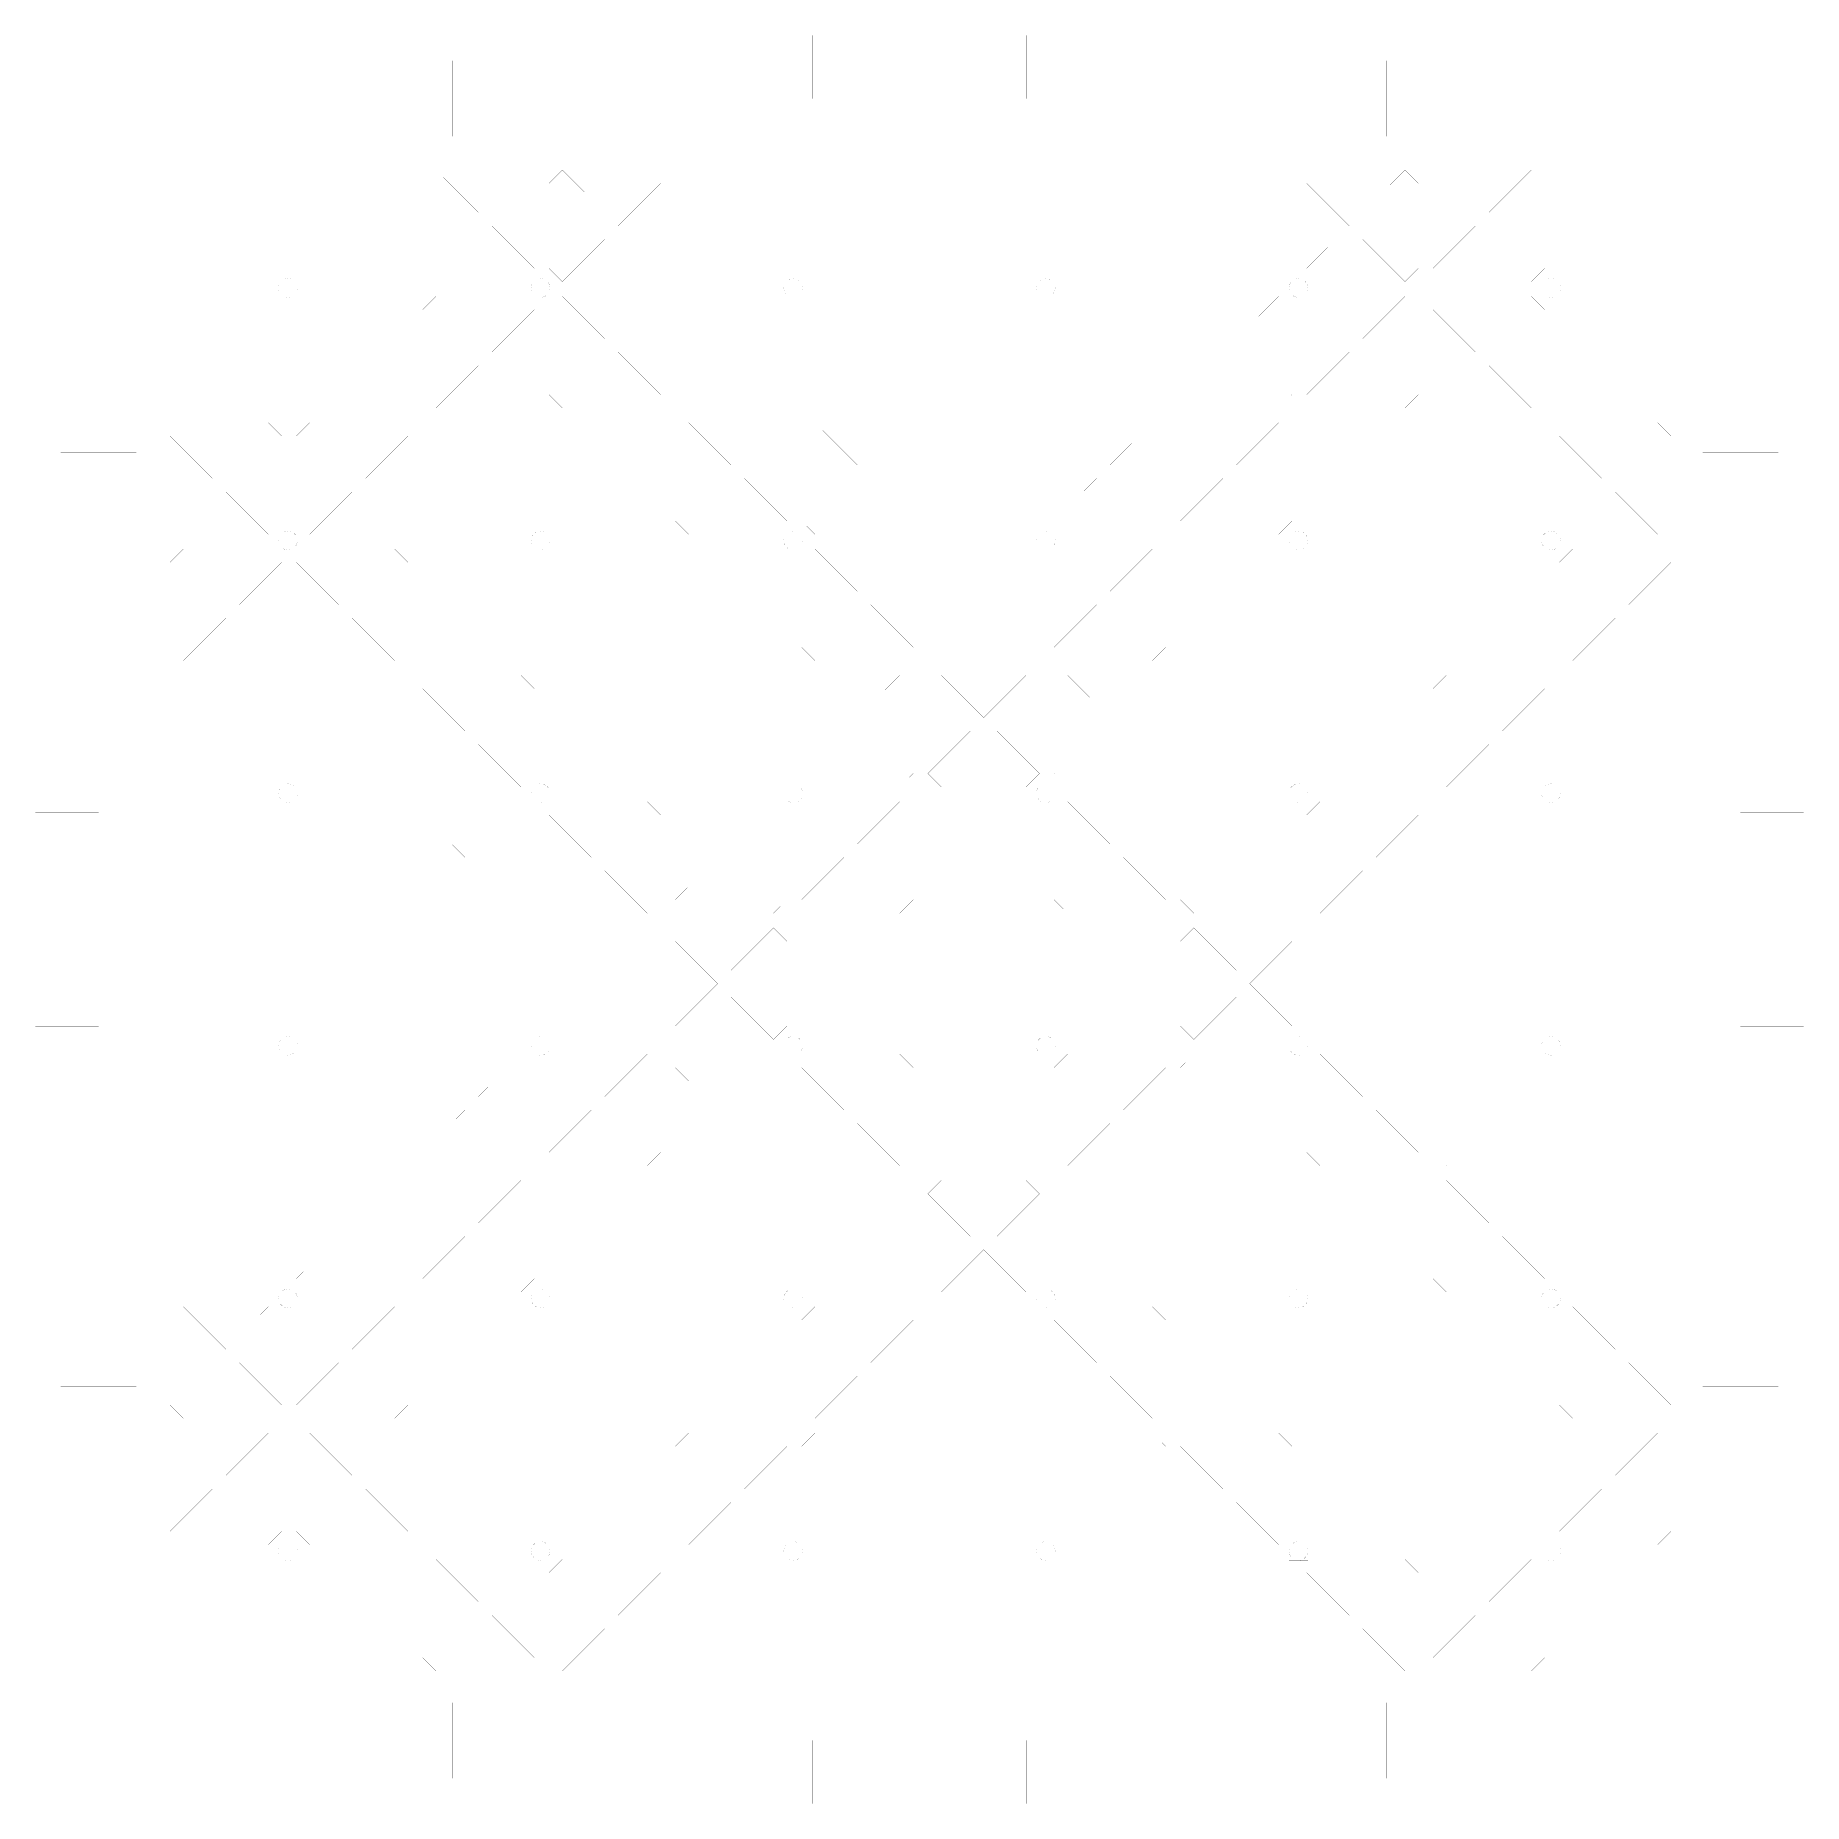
# Model space of a CAD drawing. Extents: x 0 to 11.1, y 0 to 11.1.
import ezdxf

# ---------------------------------------------------------------- set-up
doc = ezdxf.new("R2010")
doc.units = 0
doc.layers.get('0').update_dxf_attribs({"linetype": 'CONTINUOUS'})

msp = doc.modelspace()

# ---------------------------------------------------------------- linework, layer by layer
at = {"color": 1, "const_width": 0.000149}
for points in [[(11.063, 10.4026), (10.6692, 10.4026), (10.6692, 10.1661), (11.063, 10.1661), (11.063, 9.61518), (10.6692, 9.61518), (10.6692, 9.37875), (11.063, 9.37875), (11.063, 8.82775), (10.6692, 8.82775), (10.6692, 8.59136), (11.063, 8.59136), (11.063, 8.04031), (10.6692, 8.04031), (10.6692, 7.80393), (11.063, 7.80393), (11.063, 7.25293), (10.6692, 7.25293), (10.6692, 7.0165), (11.063, 7.0165), (11.063, 6.4655), (10.6692, 6.4655), (10.6692, 6.22911), (11.063, 6.22911), (11.063, 5.67811), (10.6692, 5.67811), (10.6692, 5.44168), (11.063, 5.44168), (11.063, 4.89074), (10.6692, 4.89074), (10.6692, 4.65429), (11.063, 4.65429), (11.063, 4.10331), (10.6692, 4.10331), (10.6692, 3.86692), (11.063, 3.86692), (11.063, 3.31592), (10.6692, 3.31592), (10.6692, 3.07949), (11.063, 3.07949), (11.063, 2.52854), (10.6692, 2.52854), (10.6692, 2.2921), (11.063, 2.2921), (11.063, 1.7411), (10.6692, 1.7411), (10.6692, 1.50472), (11.063, 1.50472), (11.063, 0.953722), (10.6692, 0.953722), (10.6692, 0.717285), (11.063, 0.717285), (11.063, 0.048123), (10.3938, 0.048123), (10.3938, 0.441894), (10.1574, 0.441894), (10.1574, 0.048123), (9.60639, 0.048123), (9.60639, 0.441894), (9.37001, 0.441894), (9.37001, 0.048123), (8.81901, 0.048123), (8.81901, 0.441894), (8.58257, 0.441894), (8.58257, 0.048123), (8.03162, 0.048123), (8.03162, 0.441894), (7.79519, 0.441894), (7.79519, 0.048123), (7.24419, 0.048123), (7.24419, 0.441894), (7.00782, 0.441894), (7.00782, 0.048123), (6.45682, 0.048123), (6.45682, 0.441894), (6.22038, 0.441894), (6.22038, 0.048123), (5.66943, 0.048123), (5.66943, 0.441894), (5.433, 0.441894), (5.433, 0.048123), (4.882, 0.048123), (4.882, 0.441894), (4.64561, 0.441894), (4.64561, 0.048123), (4.09462, 0.048123), (4.09462, 0.441894), (3.85818, 0.441894), (3.85818, 0.048123), (3.30718, 0.048123), (3.30718, 0.441894), (3.07081, 0.441894), (3.07081, 0.048123), (2.51981, 0.048123), (2.51981, 0.441894), (2.28336, 0.441894), (2.28336, 0.048123), (1.73242, 0.048123), (1.73242, 0.441894), (1.49599, 0.441894), (1.49599, 0.048123), (0.944988, 0.048123), (0.944988, 0.441894), (0.708604, 0.441894), (0.708604, 0.048123), (0.039388, 0.048123), (0.039388, 0.717285), (0.433214, 0.717285), (0.433214, 0.953722), (0.039388, 0.953722), (0.039388, 1.50472), (0.433214, 1.50472), (0.433214, 1.7411), (0.039388, 1.7411), (0.039388, 2.2921), (0.433214, 2.2921), (0.433214, 2.52854), (0.039388, 2.52854), (0.039388, 3.07949), (0.433214, 3.07949), (0.433214, 3.31592), (0.039388, 3.31592), (0.039388, 3.86692), (0.433214, 3.86692), (0.433214, 4.10331), (0.039388, 4.10331), (0.039388, 4.65429), (0.433214, 4.65429), (0.433214, 4.89074), (0.039388, 4.89074), (0.039388, 5.44168), (0.433214, 5.44168), (0.433214, 5.67811), (0.039388, 5.67811), (0.039388, 6.22911), (0.433214, 6.22911), (0.433214, 6.4655), (0.039388, 6.4655), (0.039388, 7.0165), (0.433214, 7.0165), (0.433214, 7.25293), (0.039388, 7.25293), (0.039388, 7.80393), (0.433214, 7.80393), (0.433214, 8.04031), (0.039388, 8.04031), (0.039388, 8.59136), (0.433214, 8.59136), (0.433214, 8.82775), (0.039388, 8.82775), (0.039388, 9.37875), (0.433214, 9.37875), (0.433214, 9.61518), (0.039388, 9.61518), (0.039388, 10.1661), (0.393826, 10.1661), (0.393826, 10.4026), (0.039388, 10.4026), (0.039388, 11.0717), (0.708604, 11.0717), (0.708604, 10.678), (0.944988, 10.678), (0.944988, 11.0717), (1.49599, 11.0717), (1.49599, 10.678), (1.73242, 10.678), (1.73242, 11.0717), (2.28336, 11.0717), (2.28336, 10.678), (2.51981, 10.678), (2.51981, 11.0717), (3.07081, 11.0717), (3.07081, 10.678), (3.30718, 10.678), (3.30718, 11.0717), (3.85818, 11.0717), (3.85818, 10.678), (4.09462, 10.678), (4.09462, 11.0717), (4.64561, 11.0717), (4.64561, 10.678), (4.882, 10.678), (4.882, 11.0717), (5.433, 11.0717), (5.433, 10.678), (5.66943, 10.678), (5.66943, 11.0717), (6.22038, 11.0717), (6.22038, 10.678), (6.45682, 10.678), (6.45682, 11.0717), (7.00782, 11.0717), (7.00782, 10.678), (7.24419, 10.678), (7.24419, 11.0717), (7.79519, 11.0717), (7.79519, 10.678), (8.03162, 10.678), (8.03162, 11.0717), (8.58257, 11.0717), (8.58257, 10.678), (8.81901, 10.678), (8.81901, 11.0717), (9.37001, 11.0717), (9.37001, 10.678), (9.60639, 10.678), (9.60639, 11.0717), (10.1574, 11.0717), (10.1574, 10.678), (10.3938, 10.678), (10.3938, 11.0717), (11.063, 11.0717), (11.063, 10.4026)], [(1.06293, 10.678), (1.06293, 10.4417), (1.37809, 10.4417), (1.37809, 10.9144), (1.06293, 10.9144), (1.06293, 10.678)], [(1.85032, 10.678), (1.85032, 10.4417), (2.16547, 10.4417), (2.16547, 10.9144), (1.85032, 10.9144), (1.85032, 10.678)], [(2.63769, 10.678), (2.63769, 10.4417), (2.95285, 10.4417), (2.95285, 10.9144), (2.63769, 10.9144), (2.63769, 10.678)], [(3.42512, 10.678), (3.42512, 10.4417), (3.74029, 10.4417), (3.74029, 10.9144), (3.42512, 10.9144), (3.42512, 10.678)], [(4.21251, 10.678), (4.21251, 10.4417), (4.52767, 10.4417), (4.52767, 10.9144), (4.21251, 10.9144), (4.21251, 10.678)], [(4.99994, 10.678), (4.99994, 10.4417), (5.31511, 10.4417), (5.31511, 10.9144), (4.99994, 10.9144), (4.99994, 10.678)], [(5.78733, 10.678), (5.78733, 10.4417), (6.10249, 10.4417), (6.10249, 10.9144), (5.78733, 10.9144), (5.78733, 10.678)], [(6.57471, 10.678), (6.57471, 10.4417), (6.88986, 10.4417), (6.88986, 10.9144), (6.57471, 10.9144), (6.57471, 10.678)], [(7.36214, 10.678), (7.36214, 10.4417), (7.67731, 10.4417), (7.67731, 10.9144), (7.36214, 10.9144), (7.36214, 10.678)], [(8.14953, 10.678), (8.14953, 10.4417), (8.46468, 10.4417), (8.46468, 10.9144), (8.14953, 10.9144), (8.14953, 10.678)], [(8.9369, 10.678), (8.9369, 10.4417), (9.25206, 10.4417), (9.25206, 10.9144), (8.9369, 10.9144), (8.9369, 10.678)], [(9.72433, 10.678), (9.72433, 10.4417), (10.0395, 10.4417), (10.0395, 10.9144), (9.72433, 10.9144), (9.72433, 10.678)], [(1.14328, 9.88428), (0.878743, 9.61979), (0.962294, 9.53624), (1.22683, 9.80078), (1.49132, 9.53624), (1.57487, 9.61979), (1.31033, 9.88428), (1.57487, 10.1488), (1.49132, 10.2324), (1.22683, 9.96783), (0.962294, 10.2324), (0.878743, 10.1488), (1.14328, 9.88428)], [(1.93067, 9.88428), (1.66612, 9.61979), (1.74968, 9.53624), (2.01421, 9.80078), (2.27875, 9.53624), (2.36231, 9.61979), (2.09776, 9.88428), (2.36231, 10.1488), (2.27875, 10.2324), (2.01421, 9.96783), (1.74968, 10.2324), (1.66612, 10.1488), (1.93067, 9.88428)], [(2.71804, 9.88428), (2.45356, 9.61979), (2.53711, 9.53624), (2.8016, 9.80078), (3.06614, 9.53624), (3.14968, 9.61979), (2.88514, 9.88428), (3.14968, 10.1488), (3.06614, 10.2324), (2.8016, 9.96783), (2.53711, 10.2324), (2.45356, 10.1488), (2.71804, 9.88428)], [(3.50549, 9.88428), (3.24094, 9.61979), (3.32449, 9.53624), (3.58903, 9.80078), (3.85357, 9.53624), (3.93707, 9.61979), (3.67258, 9.88428), (3.93707, 10.1488), (3.85357, 10.2324), (3.58903, 9.96783), (3.32449, 10.2324), (3.24094, 10.1488), (3.50549, 9.88428)], [(4.29286, 9.88428), (4.02832, 9.61979), (4.11187, 9.53624), (4.37642, 9.80078), (4.64094, 9.53624), (4.7245, 9.61979), (4.45996, 9.88428), (4.7245, 10.1488), (4.64094, 10.2324), (4.37642, 9.96783), (4.11187, 10.2324), (4.02832, 10.1488), (4.29286, 9.88428)], [(5.08029, 9.88428), (4.81575, 9.61979), (4.89931, 9.53624), (5.16385, 9.80078), (5.42833, 9.53624), (5.51188, 9.61979), (5.24735, 9.88428), (5.51188, 10.1488), (5.42833, 10.2324), (5.16385, 9.96783), (4.89931, 10.2324), (4.81575, 10.1488), (5.08029, 9.88428)], [(5.86768, 9.88428), (5.60314, 9.61979), (5.68668, 9.53624), (5.95122, 9.80078), (6.21576, 9.53624), (6.29932, 9.61979), (6.03478, 9.88428), (6.29932, 10.1488), (6.21576, 10.2324), (5.95122, 9.96783), (5.68668, 10.2324), (5.60314, 10.1488), (5.86768, 9.88428)], [(6.65506, 9.88428), (6.39057, 9.61979), (6.39774, 9.61257), (6.47412, 9.53624), (6.73861, 9.80078), (7.00315, 9.53624), (7.08669, 9.61979), (6.82215, 9.88428), (7.08669, 10.1488), (7.00315, 10.2324), (6.73861, 9.96783), (6.47412, 10.2324), (6.39057, 10.1488), (6.65506, 9.88428)], [(7.44249, 9.88428), (7.17796, 9.61979), (7.2615, 9.53624), (7.52604, 9.80078), (7.79053, 9.53624), (7.85428, 9.59993), (7.87408, 9.61979), (7.6096, 9.88428), (7.87408, 10.1488), (7.79053, 10.2324), (7.52604, 9.96783), (7.2615, 10.2324), (7.17796, 10.1488), (7.44249, 9.88428)], [(8.22988, 9.88428), (7.96533, 9.61979), (8.04889, 9.53624), (8.31342, 9.80078), (8.57796, 9.53624), (8.66151, 9.61979), (8.39697, 9.88428), (8.66151, 10.1488), (8.57796, 10.2324), (8.31342, 9.96783), (8.04889, 10.2324), (7.96533, 10.1488), (8.22988, 9.88428)], [(9.01731, 9.88428), (8.75276, 9.61979), (8.83632, 9.53624), (9.10081, 9.80078), (9.36535, 9.53624), (9.44889, 9.61979), (9.18435, 9.88428), (9.44889, 10.1488), (9.36535, 10.2324), (9.10081, 9.96783), (8.83632, 10.2324), (8.75276, 10.1488), (9.01731, 9.88428)], [(9.80469, 9.88428), (9.54015, 9.61979), (9.62369, 9.53624), (9.88824, 9.80078), (10.1528, 9.53624), (10.2363, 9.61979), (9.97179, 9.88428), (10.2363, 10.1488), (10.1528, 10.2324), (9.88824, 9.96783), (9.62369, 10.2324), (9.54015, 10.1488), (9.80469, 9.88428)], [(0.433214, 9.73307), (0.669433, 9.73307), (0.669433, 10.0482), (0.196778, 10.0482), (0.196778, 9.73307), (0.433214, 9.73307)], [(10.6692, 10.0482), (10.433, 10.0482), (10.433, 9.73307), (10.9057, 9.73307), (10.9057, 10.0482), (10.6692, 10.0482)], [(1.59592, 9.44069), (1.61415, 9.43782), (1.63243, 9.44069), (1.64025, 9.44467), (1.64893, 9.44906), (1.66206, 9.46218), (1.67042, 9.47868), (1.67333, 9.49696), (1.67042, 9.51519), (1.66206, 9.53168), (1.64893, 9.54482), (1.63243, 9.55322), (1.61415, 9.5561), (1.59592, 9.55322), (1.57943, 9.54482), (1.56629, 9.53168), (1.55789, 9.51519), (1.55501, 9.49696), (1.55789, 9.47868), (1.56629, 9.46218), (1.57943, 9.44906), (1.58811, 9.44467), (1.59592, 9.44069)], [(3.13271, 9.51519), (3.12983, 9.49696), (3.13271, 9.47868), (3.14111, 9.46218), (3.15419, 9.44906), (3.16288, 9.44467), (3.17074, 9.44069), (3.18896, 9.43782), (3.20725, 9.44069), (3.21506, 9.44467), (3.22374, 9.44906), (3.23687, 9.46218), (3.24522, 9.47868), (3.24815, 9.49696), (3.24522, 9.51519), (3.23687, 9.53168), (3.22374, 9.54482), (3.20725, 9.55322), (3.18896, 9.5561), (3.18392, 9.55528), (3.17074, 9.55322), (3.15419, 9.54482), (3.14111, 9.53168), (3.13271, 9.51519)], [(4.7455, 9.44069), (4.76378, 9.43782), (4.78207, 9.44069), (4.78988, 9.44467), (4.79856, 9.44906), (4.81164, 9.46218), (4.82004, 9.47868), (4.82297, 9.49696), (4.82004, 9.51519), (4.81164, 9.53168), (4.79856, 9.54482), (4.78207, 9.55322), (4.76378, 9.5561), (4.7455, 9.55322), (4.729, 9.54482), (4.71593, 9.53168), (4.70751, 9.51519), (4.70464, 9.49696), (4.70751, 9.47868), (4.71593, 9.46218), (4.729, 9.44906), (4.73768, 9.44467), (4.7455, 9.44069)], [(6.35682, 9.55322), (6.3386, 9.5561), (6.3285, 9.55453), (6.32032, 9.55322), (6.30382, 9.54482), (6.29069, 9.53168), (6.28233, 9.51519), (6.27946, 9.49696), (6.28233, 9.47868), (6.29069, 9.46218), (6.30382, 9.44906), (6.3125, 9.44467), (6.32032, 9.44069), (6.3386, 9.43782), (6.35682, 9.44069), (6.36469, 9.44467), (6.37337, 9.44906), (6.38644, 9.46218), (6.39486, 9.47868), (6.39774, 9.49696), (6.39486, 9.51519), (6.38644, 9.53168), (6.37337, 9.54482), (6.35682, 9.55322)], [(7.85715, 9.51519), (7.85428, 9.49696), (7.85715, 9.47868), (7.8655, 9.46218), (7.87864, 9.44906), (7.88732, 9.44467), (7.89512, 9.44069), (7.91342, 9.43782), (7.93164, 9.44069), (7.93946, 9.44467), (7.94108, 9.44547), (7.94814, 9.44906), (7.96126, 9.46218), (7.96967, 9.47868), (7.97254, 9.49696), (7.96967, 9.51519), (7.96126, 9.53168), (7.94814, 9.54482), (7.94108, 9.54839), (7.93164, 9.55322), (7.91342, 9.5561), (7.89512, 9.55322), (7.87864, 9.54482), (7.8655, 9.53168), (7.85715, 9.51519)], [(9.50646, 9.44069), (9.51426, 9.44467), (9.52294, 9.44906), (9.53608, 9.46218), (9.54443, 9.47868), (9.54736, 9.49696), (9.54443, 9.51519), (9.53608, 9.53168), (9.52294, 9.54482), (9.50646, 9.55322), (9.48817, 9.5561), (9.4731, 9.55371), (9.46994, 9.55322), (9.45344, 9.54482), (9.44032, 9.53168), (9.43192, 9.51519), (9.42904, 9.49696), (9.43192, 9.47868), (9.44032, 9.46218), (9.45344, 9.44906), (9.46208, 9.44467), (9.46994, 9.44069), (9.48817, 9.43782), (9.50646, 9.44069)], [(1.14328, 9.0969), (0.878743, 8.83236), (0.962294, 8.74881), (1.22683, 9.01335), (1.49132, 8.74881), (1.57487, 8.83236), (1.31033, 9.0969), (1.57487, 9.36143), (1.49132, 9.44499), (1.22683, 9.18044), (0.962294, 9.44499), (0.878743, 9.36143), (1.14328, 9.0969)], [(1.93067, 9.0969), (1.66612, 8.83236), (1.74968, 8.74881), (2.01421, 9.01335), (2.27875, 8.74881), (2.36231, 8.83236), (2.09776, 9.0969), (2.36231, 9.36143), (2.27875, 9.44499), (2.01421, 9.18044), (1.74968, 9.44499), (1.66612, 9.36143), (1.93067, 9.0969)], [(2.71804, 9.0969), (2.45356, 8.83236), (2.53711, 8.74881), (2.8016, 9.01335), (3.06614, 8.74881), (3.14968, 8.83236), (2.88514, 9.0969), (3.14968, 9.36143), (3.06614, 9.44499), (2.8016, 9.18044), (2.53711, 9.44499), (2.45356, 9.36143), (2.71804, 9.0969)], [(3.50549, 9.0969), (3.24094, 8.83236), (3.32449, 8.74881), (3.58903, 9.01335), (3.85357, 8.74881), (3.93707, 8.83236), (3.67258, 9.0969), (3.93707, 9.36143), (3.85357, 9.44499), (3.58903, 9.18044), (3.32449, 9.44499), (3.24094, 9.36143), (3.50549, 9.0969)], [(4.29286, 9.0969), (4.02832, 8.83236), (4.11187, 8.74881), (4.37642, 9.01335), (4.64094, 8.74881), (4.7245, 8.83236), (4.45996, 9.0969), (4.7245, 9.36143), (4.64094, 9.44499), (4.37642, 9.18044), (4.11187, 9.44499), (4.02832, 9.36143), (4.29286, 9.0969)], [(5.08029, 9.0969), (4.81575, 8.83236), (4.89931, 8.74881), (5.16385, 9.01335), (5.42833, 8.74881), (5.51188, 8.83236), (5.24735, 9.0969), (5.51188, 9.36143), (5.42833, 9.44499), (5.16385, 9.18044), (4.89931, 9.44499), (4.81575, 9.36143), (5.08029, 9.0969)], [(5.86768, 9.0969), (5.60314, 8.83236), (5.68668, 8.74881), (5.95122, 9.01335), (6.21576, 8.74881), (6.29932, 8.83236), (6.03478, 9.0969), (6.29932, 9.36143), (6.21576, 9.44499), (5.95122, 9.18044), (5.68668, 9.44499), (5.60314, 9.36143), (5.86768, 9.0969)], [(6.65506, 9.0969), (6.39057, 8.83236), (6.47412, 8.74881), (6.73861, 9.01335), (7.00315, 8.74881), (7.08669, 8.83236), (6.82215, 9.0969), (7.08669, 9.36143), (7.00315, 9.44499), (6.73861, 9.18044), (6.47412, 9.44499), (6.4669, 9.43782), (6.39057, 9.36143), (6.65506, 9.0969)], [(7.44249, 9.0969), (7.17796, 8.83236), (7.2615, 8.74881), (7.52604, 9.01335), (7.79053, 8.74881), (7.87408, 8.83236), (7.6096, 9.0969), (7.87408, 9.36143), (7.85428, 9.38129), (7.79053, 9.44499), (7.52604, 9.18044), (7.2615, 9.44499), (7.17796, 9.36143), (7.44249, 9.0969)], [(8.22988, 9.0969), (7.96533, 8.83236), (8.04889, 8.74881), (8.31342, 9.01335), (8.57796, 8.74881), (8.66151, 8.83236), (8.39697, 9.0969), (8.66151, 9.36143), (8.57796, 9.44499), (8.31342, 9.18044), (8.04889, 9.44499), (7.96533, 9.36143), (8.22988, 9.0969)], [(9.01731, 9.0969), (8.75276, 8.83236), (8.83632, 8.74881), (9.10081, 9.01335), (9.36535, 8.74881), (9.44889, 8.83236), (9.18435, 9.0969), (9.44889, 9.36143), (9.36535, 9.44499), (9.10081, 9.18044), (8.83632, 9.44499), (8.75276, 9.36143), (9.01731, 9.0969)], [(9.80469, 9.0969), (9.54015, 8.83236), (9.62369, 8.74881), (9.88824, 9.01335), (10.1528, 8.74881), (10.2363, 8.83236), (9.97179, 9.0969), (10.2363, 9.36143), (10.1528, 9.44499), (9.88824, 9.18044), (9.62369, 9.44499), (9.54015, 9.36143), (9.80469, 9.0969)], [(0.196778, 9.26085), (0.196778, 8.94569), (0.669433, 8.94569), (0.669433, 9.26085), (0.196778, 9.26085)], [(10.6692, 9.26085), (10.433, 9.26085), (10.433, 8.94569), (10.9057, 8.94569), (10.9057, 9.26085), (10.6692, 9.26085)], [(1.14328, 8.30951), (0.878743, 8.04497), (0.962294, 7.96143), (1.22683, 8.22597), (1.49132, 7.96143), (1.57487, 8.04497), (1.31033, 8.30951), (1.57487, 8.574), (1.49132, 8.65756), (1.22683, 8.39307), (0.962294, 8.65756), (0.878743, 8.574), (1.14328, 8.30951)], [(1.93067, 8.30951), (1.66612, 8.04497), (1.74968, 7.96143), (2.01421, 8.22597), (2.27875, 7.96143), (2.36231, 8.04497), (2.09776, 8.30951), (2.36231, 8.574), (2.27875, 8.65756), (2.01421, 8.39307), (1.74968, 8.65756), (1.66612, 8.574), (1.93067, 8.30951)], [(2.71804, 8.30951), (2.45356, 8.04497), (2.53711, 7.96143), (2.8016, 8.22597), (3.06614, 7.96143), (3.14968, 8.04497), (2.88514, 8.30951), (3.14968, 8.574), (3.06614, 8.65756), (2.8016, 8.39307), (2.53711, 8.65756), (2.45356, 8.574), (2.71804, 8.30951)], [(3.50549, 8.30951), (3.24094, 8.04497), (3.32449, 7.96143), (3.58903, 8.22597), (3.85357, 7.96143), (3.93707, 8.04497), (3.67258, 8.30951), (3.93707, 8.574), (3.85357, 8.65756), (3.58903, 8.39307), (3.32449, 8.65756), (3.24094, 8.574), (3.50549, 8.30951)], [(4.29286, 8.30951), (4.02832, 8.04497), (4.11187, 7.96143), (4.37642, 8.22597), (4.64094, 7.96143), (4.7245, 8.04497), (4.45996, 8.30951), (4.7245, 8.574), (4.64094, 8.65756), (4.37642, 8.39307), (4.11187, 8.65756), (4.02832, 8.574), (4.29286, 8.30951)], [(5.08029, 8.30951), (4.81575, 8.04497), (4.89931, 7.96143), (5.16385, 8.22597), (5.42833, 7.96143), (5.51188, 8.04497), (5.24735, 8.30951), (5.51188, 8.574), (5.42833, 8.65756), (5.16385, 8.39307), (4.89931, 8.65756), (4.81575, 8.574), (5.08029, 8.30951)], [(5.86768, 8.30951), (5.60314, 8.04497), (5.68668, 7.96143), (5.95122, 8.22597), (6.21576, 7.96143), (6.29932, 8.04497), (6.03478, 8.30951), (6.29932, 8.574), (6.21576, 8.65756), (5.95122, 8.39307), (5.68668, 8.65756), (5.60314, 8.574), (5.86768, 8.30951)], [(6.65506, 8.30951), (6.39057, 8.04497), (6.39774, 8.03776), (6.47412, 7.96143), (6.73861, 8.22597), (7.00315, 7.96143), (7.08669, 8.04497), (6.82215, 8.30951), (7.08669, 8.574), (7.00315, 8.65756), (6.73861, 8.39307), (6.47412, 8.65756), (6.39057, 8.574), (6.65506, 8.30951)], [(7.44249, 8.30951), (7.17796, 8.04497), (7.2615, 7.96143), (7.52604, 8.22597), (7.79053, 7.96143), (7.85428, 8.02513), (7.87408, 8.04497), (7.6096, 8.30951), (7.87408, 8.574), (7.79053, 8.65756), (7.52604, 8.39307), (7.2615, 8.65756), (7.17796, 8.574), (7.44249, 8.30951)], [(8.22988, 8.30951), (7.96533, 8.04497), (8.04889, 7.96143), (8.31342, 8.22597), (8.57796, 7.96143), (8.66151, 8.04497), (8.39697, 8.30951), (8.66151, 8.574), (8.57796, 8.65756), (8.31342, 8.39307), (8.04889, 8.65756), (7.96533, 8.574), (8.22988, 8.30951)], [(9.01731, 8.30951), (8.75276, 8.04497), (8.83632, 7.96143), (9.10081, 8.22597), (9.36535, 7.96143), (9.44889, 8.04497), (9.18435, 8.30951), (9.44889, 8.574), (9.36535, 8.65756), (9.10081, 8.39307), (8.83632, 8.65756), (8.75276, 8.574), (9.01731, 8.30951)], [(9.80469, 8.30951), (9.54015, 8.04497), (9.62369, 7.96143), (9.88824, 8.22597), (10.1528, 7.96143), (10.2363, 8.04497), (9.97179, 8.30951), (10.2363, 8.574), (10.1528, 8.65756), (9.88824, 8.39307), (9.62369, 8.65756), (9.54015, 8.574), (9.80469, 8.30951)], [(0.196778, 8.47342), (0.196778, 8.15826), (0.669433, 8.15826), (0.669433, 8.47342), (0.196778, 8.47342)], [(10.6692, 8.47342), (10.433, 8.47342), (10.433, 8.15826), (10.9057, 8.15826), (10.9057, 8.47342), (10.6692, 8.47342)], [(1.55789, 7.94037), (1.55501, 7.92215), (1.55653, 7.91271), (1.55789, 7.90386), (1.56629, 7.88737), (1.57943, 7.87424), (1.59592, 7.86589), (1.61415, 7.86296), (1.63243, 7.86589), (1.64893, 7.87424), (1.66206, 7.88737), (1.67042, 7.90386), (1.67182, 7.91271), (1.67333, 7.92215), (1.67042, 7.94037), (1.66206, 7.95692), (1.64893, 7.97), (1.63243, 7.9784), (1.61415, 7.98128), (1.59592, 7.9784), (1.57943, 7.97), (1.56629, 7.95692), (1.55789, 7.94037)], [(3.13271, 7.94037), (3.12983, 7.92215), (3.13135, 7.91271), (3.13271, 7.90386), (3.14111, 7.88737), (3.15419, 7.87424), (3.17074, 7.86589), (3.18896, 7.86296), (3.20725, 7.86589), (3.22374, 7.87424), (3.23687, 7.88737), (3.24522, 7.90386), (3.24664, 7.91271), (3.24815, 7.92215), (3.24522, 7.94037), (3.23687, 7.95692), (3.22374, 7.97), (3.20725, 7.9784), (3.18896, 7.98128), (3.17074, 7.9784), (3.15419, 7.97), (3.14111, 7.95692), (3.13271, 7.94037)], [(4.70751, 7.94037), (4.71593, 7.95692), (4.729, 7.97), (4.7455, 7.9784), (4.76378, 7.98128), (4.78207, 7.9784), (4.79856, 7.97), (4.81164, 7.95692), (4.82004, 7.94037), (4.82297, 7.92215), (4.82146, 7.91271), (4.82004, 7.90386), (4.81164, 7.88737), (4.79856, 7.87424), (4.78207, 7.86589), (4.76378, 7.86296), (4.7455, 7.86589), (4.729, 7.87424), (4.71593, 7.88737), (4.70751, 7.90386), (4.70611, 7.91271), (4.70464, 7.92215), (4.70751, 7.94037)], [(4.82297, 7.91271), (4.82297, 7.98128), (4.70464, 7.98128), (4.70464, 7.86296), (4.82297, 7.86296), (4.82297, 7.91271)], [(6.35682, 7.9784), (6.3386, 7.98128), (6.32032, 7.9784), (6.30382, 7.97), (6.29069, 7.95692), (6.28233, 7.94037), (6.27946, 7.92215), (6.28093, 7.91271), (6.28233, 7.90386), (6.29069, 7.88737), (6.30382, 7.87424), (6.32032, 7.86589), (6.3386, 7.86296), (6.35682, 7.86589), (6.37337, 7.87424), (6.38644, 7.88737), (6.39486, 7.90386), (6.39626, 7.91271), (6.39774, 7.92215), (6.39486, 7.94037), (6.38644, 7.95692), (6.37337, 7.97), (6.35682, 7.9784)], [(7.89512, 7.86589), (7.91342, 7.86296), (7.93164, 7.86589), (7.94814, 7.87424), (7.96126, 7.88737), (7.96967, 7.90386), (7.97103, 7.91271), (7.97254, 7.92215), (7.96967, 7.94037), (7.96126, 7.95692), (7.94814, 7.97), (7.93164, 7.9784), (7.91342, 7.98128), (7.89512, 7.9784), (7.87864, 7.97), (7.8655, 7.95692), (7.85715, 7.94037), (7.85428, 7.92215), (7.85574, 7.91271), (7.85715, 7.90386), (7.8655, 7.88737), (7.87864, 7.87424), (7.89512, 7.86589)], [(9.54443, 7.90386), (9.54585, 7.91271), (9.54736, 7.92215), (9.54443, 7.94037), (9.53608, 7.95692), (9.52294, 7.97), (9.50646, 7.9784), (9.48817, 7.98128), (9.46994, 7.9784), (9.45344, 7.97), (9.44032, 7.95692), (9.43192, 7.94037), (9.42904, 7.92215), (9.43056, 7.91271), (9.43192, 7.90386), (9.44032, 7.88737), (9.45344, 7.87424), (9.46994, 7.86589), (9.48817, 7.86296), (9.50646, 7.86589), (9.52294, 7.87424), (9.53608, 7.88737), (9.54443, 7.90386)], [(1.14328, 7.52208), (0.878743, 7.25754), (0.962294, 7.17404), (1.22683, 7.43853), (1.49132, 7.17404), (1.57487, 7.25754), (1.31033, 7.52208), (1.57487, 7.78663), (1.49132, 7.87017), (1.22683, 7.60562), (0.962294, 7.87017), (0.878743, 7.78663), (1.14328, 7.52208)], [(1.93067, 7.52208), (1.66612, 7.25754), (1.74968, 7.17404), (2.01421, 7.43853), (2.27875, 7.17404), (2.36231, 7.25754), (2.09776, 7.52208), (2.36231, 7.78663), (2.27875, 7.87017), (2.01421, 7.60562), (1.74968, 7.87017), (1.66612, 7.78663), (1.93067, 7.52208)], [(2.71804, 7.52208), (2.45356, 7.25754), (2.53711, 7.17404), (2.8016, 7.43853), (3.06614, 7.17404), (3.14968, 7.25754), (2.88514, 7.52208), (3.14968, 7.78663), (3.06614, 7.87017), (2.8016, 7.60562), (2.53711, 7.87017), (2.45356, 7.78663), (2.71804, 7.52208)], [(3.50549, 7.52208), (3.24094, 7.25754), (3.32449, 7.17404), (3.58903, 7.43853), (3.85357, 7.17404), (3.93707, 7.25754), (3.67258, 7.52208), (3.93707, 7.78663), (3.85357, 7.87017), (3.58903, 7.60562), (3.32449, 7.87017), (3.24094, 7.78663), (3.50549, 7.52208)], [(4.29286, 7.52208), (4.02832, 7.25754), (4.11187, 7.17404), (4.37642, 7.43853), (4.64094, 7.17404), (4.7245, 7.25754), (4.45996, 7.52208), (4.7245, 7.78663), (4.64094, 7.87017), (4.37642, 7.60562), (4.11187, 7.87017), (4.02832, 7.78663), (4.29286, 7.52208)], [(5.08029, 7.52208), (4.81575, 7.25754), (4.89931, 7.17404), (5.16385, 7.43853), (5.42833, 7.17404), (5.51188, 7.25754), (5.24735, 7.52208), (5.51188, 7.78663), (5.42833, 7.87017), (5.16385, 7.60562), (4.89931, 7.87017), (4.81575, 7.78663), (5.08029, 7.52208)], [(5.86768, 7.52208), (5.60314, 7.25754), (5.68668, 7.17404), (5.95122, 7.43853), (6.21576, 7.17404), (6.29932, 7.25754), (6.03478, 7.52208), (6.29932, 7.78663), (6.21576, 7.87017), (5.95122, 7.60562), (5.68668, 7.87017), (5.60314, 7.78663), (5.86768, 7.52208)], [(6.65506, 7.52208), (6.39057, 7.25754), (6.47412, 7.17404), (6.73861, 7.43853), (7.00315, 7.17404), (7.08669, 7.25754), (6.82215, 7.52208), (7.08669, 7.78663), (7.00315, 7.87017), (6.73861, 7.60562), (6.47412, 7.87017), (6.39057, 7.78663), (6.65506, 7.52208)], [(7.44249, 7.52208), (7.17796, 7.25754), (7.2615, 7.17404), (7.52604, 7.43853), (7.79053, 7.17404), (7.87408, 7.25754), (7.6096, 7.52208), (7.87408, 7.78663), (7.85428, 7.80647), (7.79053, 7.87017), (7.52604, 7.60562), (7.2615, 7.87017), (7.17796, 7.78663), (7.44249, 7.52208)], [(8.22988, 7.52208), (7.96533, 7.25754), (8.04889, 7.17404), (8.31342, 7.43853), (8.57796, 7.17404), (8.66151, 7.25754), (8.39697, 7.52208), (8.66151, 7.78663), (8.57796, 7.87017), (8.31342, 7.60562), (8.04889, 7.87017), (7.96533, 7.78663), (8.22988, 7.52208)], [(9.01731, 7.52208), (8.75276, 7.25754), (8.83632, 7.17404), (9.10081, 7.43853), (9.36535, 7.17404), (9.44889, 7.25754), (9.18435, 7.52208), (9.44889, 7.78663), (9.36535, 7.87017), (9.10081, 7.60562), (8.83632, 7.87017), (8.75276, 7.78663), (9.01731, 7.52208)], [(9.80469, 7.52208), (9.54015, 7.25754), (9.62369, 7.17404), (9.88824, 7.43853), (10.1528, 7.17404), (10.2363, 7.25754), (9.97179, 7.52208), (10.2363, 7.78663), (10.1528, 7.87017), (9.88824, 7.60562), (9.62369, 7.87017), (9.54015, 7.78663), (9.80469, 7.52208)], [(0.196778, 7.68599), (0.196778, 7.37082), (0.669433, 7.37082), (0.669433, 7.68599), (0.196778, 7.68599)], [(10.6692, 7.68599), (10.433, 7.68599), (10.433, 7.37082), (10.9057, 7.37082), (10.9057, 7.68599), (10.6692, 7.68599)], [(1.14328, 6.73469), (0.878743, 6.47017), (0.962294, 6.38661), (1.22683, 6.65115), (1.49132, 6.38661), (1.57487, 6.47017), (1.31033, 6.73469), (1.57487, 6.99924), (1.49132, 7.08279), (1.22683, 6.81825), (0.962294, 7.08279), (0.878743, 6.99924), (1.14328, 6.73469)], [(1.93067, 6.73469), (1.66612, 6.47017), (1.74968, 6.38661), (2.01421, 6.65115), (2.27875, 6.38661), (2.36231, 6.47017), (2.09776, 6.73469), (2.36231, 6.99924), (2.27875, 7.08279), (2.01421, 6.81825), (1.74968, 7.08279), (1.66612, 6.99924), (1.93067, 6.73469)], [(2.71804, 6.73469), (2.45356, 6.47017), (2.53711, 6.38661), (2.8016, 6.65115), (3.06614, 6.38661), (3.14968, 6.47017), (2.88514, 6.73469), (3.14968, 6.99924), (3.06614, 7.08279), (2.8016, 6.81825), (2.53711, 7.08279), (2.45356, 6.99924), (2.71804, 6.73469)], [(3.50549, 6.73469), (3.24094, 6.47017), (3.32449, 6.38661), (3.58903, 6.65115), (3.85357, 6.38661), (3.93707, 6.47017), (3.67258, 6.73469), (3.93707, 6.99924), (3.85357, 7.08279), (3.58903, 6.81825), (3.32449, 7.08279), (3.24094, 6.99924), (3.50549, 6.73469)], [(4.29286, 6.73469), (4.02832, 6.47017), (4.11187, 6.38661), (4.37642, 6.65115), (4.64094, 6.38661), (4.7245, 6.47017), (4.45996, 6.73469), (4.7245, 6.99924), (4.64094, 7.08279), (4.37642, 6.81825), (4.11187, 7.08279), (4.02832, 6.99924), (4.29286, 6.73469)], [(5.08029, 6.73469), (4.81575, 6.47017), (4.89931, 6.38661), (5.16385, 6.65115), (5.42833, 6.38661), (5.51188, 6.47017), (5.24735, 6.73469), (5.51188, 6.99924), (5.42833, 7.08279), (5.16385, 6.81825), (4.89931, 7.08279), (4.81575, 6.99924), (5.08029, 6.73469)], [(5.86768, 6.73469), (5.60314, 6.47017), (5.68668, 6.38661), (5.95122, 6.65115), (6.21576, 6.38661), (6.29932, 6.47017), (6.03478, 6.73469), (6.29932, 6.99924), (6.21576, 7.08279), (5.95122, 6.81825), (5.68668, 7.08279), (5.60314, 6.99924), (5.86768, 6.73469)], [(6.65506, 6.73469), (6.39057, 6.47017), (6.39774, 6.46294), (6.47412, 6.38661), (6.73861, 6.65115), (7.00315, 6.38661), (7.08669, 6.47017), (6.82215, 6.73469), (7.08669, 6.99924), (7.00315, 7.08279), (6.73861, 6.81825), (6.47412, 7.08279), (6.39057, 6.99924), (6.65506, 6.73469)], [(7.44249, 6.73469), (7.17796, 6.47017), (7.2615, 6.38661), (7.52604, 6.65115), (7.79053, 6.38661), (7.85428, 6.45031), (7.87408, 6.47017), (7.6096, 6.73469), (7.87408, 6.99924), (7.79053, 7.08279), (7.52604, 6.81825), (7.2615, 7.08279), (7.17796, 6.99924), (7.44249, 6.73469)], [(8.22988, 6.73469), (7.96533, 6.47017), (8.04889, 6.38661), (8.31342, 6.65115), (8.57796, 6.38661), (8.66151, 6.47017), (8.39697, 6.73469), (8.66151, 6.99924), (8.57796, 7.08279), (8.31342, 6.81825), (8.04889, 7.08279), (7.96533, 6.99924), (8.22988, 6.73469)], [(9.01731, 6.73469), (8.75276, 6.47017), (8.83632, 6.38661), (9.10081, 6.65115), (9.36535, 6.38661), (9.44889, 6.47017), (9.18435, 6.73469), (9.44889, 6.99924), (9.36535, 7.08279), (9.10081, 6.81825), (8.83632, 7.08279), (8.75276, 6.99924), (9.01731, 6.73469)], [(9.80469, 6.73469), (9.54015, 6.47017), (9.62369, 6.38661), (9.88824, 6.65115), (10.1528, 6.38661), (10.2363, 6.47017), (9.97179, 6.73469), (10.2363, 6.99924), (10.1528, 7.08279), (9.88824, 6.81825), (9.62369, 7.08279), (9.54015, 6.99924), (9.80469, 6.73469)], [(0.196778, 6.8986), (0.196778, 6.58344), (0.669433, 6.58344), (0.669433, 6.8986), (0.196778, 6.8986)], [(10.6692, 6.8986), (10.433, 6.8986), (10.433, 6.58344), (10.9057, 6.58344), (10.9057, 6.8986), (10.6692, 6.8986)], [(1.59592, 6.29107), (1.61415, 6.28814), (1.63243, 6.29107), (1.64893, 6.29949), (1.66206, 6.31256), (1.67042, 6.32904), (1.67333, 6.34733), (1.67042, 6.36561), (1.66276, 6.38069), (1.66206, 6.38211), (1.64893, 6.39518), (1.63243, 6.4036), (1.61415, 6.40647), (1.59592, 6.4036), (1.57943, 6.39518), (1.56629, 6.38211), (1.5656, 6.38069), (1.55789, 6.36561), (1.55501, 6.34733), (1.55789, 6.32904), (1.56629, 6.31256), (1.57943, 6.29949), (1.59592, 6.29107)], [(3.13271, 6.36561), (3.12983, 6.34733), (3.13271, 6.32904), (3.14111, 6.31256), (3.15419, 6.29949), (3.17074, 6.29107), (3.18896, 6.28814), (3.20725, 6.29107), (3.22374, 6.29949), (3.23687, 6.31256), (3.24522, 6.32904), (3.24815, 6.34733), (3.24522, 6.36561), (3.23757, 6.38069), (3.23687, 6.38211), (3.22374, 6.39518), (3.20725, 6.4036), (3.18896, 6.40647), (3.17074, 6.4036), (3.15419, 6.39518), (3.14111, 6.38211), (3.1404, 6.38069), (3.13271, 6.36561)], [(4.70751, 6.36561), (4.70464, 6.34733), (4.70751, 6.32904), (4.71593, 6.31256), (4.729, 6.29949), (4.7455, 6.29107), (4.76378, 6.28814), (4.78207, 6.29107), (4.79856, 6.29949), (4.81164, 6.31256), (4.82004, 6.32904), (4.82297, 6.34733), (4.82004, 6.36561), (4.81233, 6.38069), (4.81164, 6.38211), (4.79856, 6.39518), (4.78207, 6.4036), (4.76378, 6.40647), (4.7455, 6.4036), (4.729, 6.39518), (4.71593, 6.38211), (4.71522, 6.38069), (4.70751, 6.36561)], [(6.39486, 6.32904), (6.39774, 6.34733), (6.39486, 6.36561), (6.38715, 6.38069), (6.38644, 6.38211), (6.37337, 6.39518), (6.35682, 6.4036), (6.3386, 6.40647), (6.32032, 6.4036), (6.30382, 6.39518), (6.29069, 6.38211), (6.28999, 6.38069), (6.28233, 6.36561), (6.27946, 6.34733), (6.28233, 6.32904), (6.29069, 6.31256), (6.30382, 6.29949), (6.32032, 6.29107), (6.3386, 6.28814), (6.35682, 6.29107), (6.37337, 6.29949), (6.38644, 6.31256), (6.39486, 6.32904)], [(7.85715, 6.36561), (7.85428, 6.34733), (7.85715, 6.32904), (7.8655, 6.31256), (7.87864, 6.29949), (7.89512, 6.29107), (7.91342, 6.28814), (7.93164, 6.29107), (7.94814, 6.29949), (7.96126, 6.31256), (7.96967, 6.32904), (7.97254, 6.34733), (7.96967, 6.36561), (7.96197, 6.38069), (7.96126, 6.38211), (7.94814, 6.39518), (7.93164, 6.4036), (7.91342, 6.40647), (7.89512, 6.4036), (7.87864, 6.39518), (7.8655, 6.38211), (7.86481, 6.38069), (7.85715, 6.36561)], [(9.54443, 6.32904), (9.54736, 6.34733), (9.54443, 6.36561), (9.53678, 6.38069), (9.53608, 6.38211), (9.52294, 6.39518), (9.50646, 6.4036), (9.48817, 6.40647), (9.46994, 6.4036), (9.45344, 6.39518), (9.44032, 6.38211), (9.43961, 6.38069), (9.43192, 6.36561), (9.42904, 6.34733), (9.43192, 6.32904), (9.44032, 6.31256), (9.45344, 6.29949), (9.46994, 6.29107), (9.48817, 6.28814), (9.50646, 6.29107), (9.52294, 6.29949), (9.53608, 6.31256), (9.54443, 6.32904)], [(1.14328, 5.94726), (0.878743, 5.68278), (0.962294, 5.59924), (1.22683, 5.86376), (1.49132, 5.59924), (1.57487, 5.68278), (1.31033, 5.94726), (1.57487, 6.21181), (1.49132, 6.29536), (1.22683, 6.03082), (0.962294, 6.29536), (0.878743, 6.21181), (1.14328, 5.94726)], [(1.93067, 5.94726), (1.66612, 5.68278), (1.74968, 5.59924), (2.01421, 5.86376), (2.27875, 5.59924), (2.36231, 5.68278), (2.09776, 5.94726), (2.36231, 6.21181), (2.27875, 6.29536), (2.01421, 6.03082), (1.74968, 6.29536), (1.66612, 6.21181), (1.93067, 5.94726)], [(2.71804, 5.94726), (2.45356, 5.68278), (2.53711, 5.59924), (2.8016, 5.86376), (3.06614, 5.59924), (3.14968, 5.68278), (2.88514, 5.94726), (3.14968, 6.21181), (3.06614, 6.29536), (2.8016, 6.03082), (2.53711, 6.29536), (2.45356, 6.21181), (2.71804, 5.94726)], [(3.50549, 5.94726), (3.24094, 5.68278), (3.32449, 5.59924), (3.58903, 5.86376), (3.85357, 5.59924), (3.93707, 5.68278), (3.67258, 5.94726), (3.93707, 6.21181), (3.85357, 6.29536), (3.58903, 6.03082), (3.32449, 6.29536), (3.24094, 6.21181), (3.50549, 5.94726)], [(4.29286, 5.94726), (4.02832, 5.68278), (4.11187, 5.59924), (4.37642, 5.86376), (4.64094, 5.59924), (4.7245, 5.68278), (4.45996, 5.94726), (4.7245, 6.21181), (4.64094, 6.29536), (4.37642, 6.03082), (4.11187, 6.29536), (4.02832, 6.21181), (4.29286, 5.94726)], [(5.08029, 5.94726), (4.81575, 5.68278), (4.89931, 5.59924), (5.16385, 5.86376), (5.42833, 5.59924), (5.51188, 5.68278), (5.24735, 5.94726), (5.51188, 6.21181), (5.42833, 6.29536), (5.16385, 6.03082), (4.89931, 6.29536), (4.81575, 6.21181), (5.08029, 5.94726)], [(5.86768, 5.94726), (5.60314, 5.68278), (5.68668, 5.59924), (5.95122, 5.86376), (6.21576, 5.59924), (6.29932, 5.68278), (6.03478, 5.94726), (6.29932, 6.21181), (6.21576, 6.29536), (5.95122, 6.03082), (5.68668, 6.29536), (5.60314, 6.21181), (5.86768, 5.94726)], [(6.65506, 5.94726), (6.39057, 5.68278), (6.47412, 5.59924), (6.73861, 5.86376), (7.00315, 5.59924), (7.08669, 5.68278), (6.82215, 5.94726), (7.08669, 6.21181), (7.00315, 6.29536), (6.73861, 6.03082), (6.47412, 6.29536), (6.39057, 6.21181), (6.65506, 5.94726)], [(7.44249, 5.94726), (7.17796, 5.68278), (7.2615, 5.59924), (7.52604, 5.86376), (7.79053, 5.59924), (7.87408, 5.68278), (7.6096, 5.94726), (7.87408, 6.21181), (7.85428, 6.23167), (7.79053, 6.29536), (7.52604, 6.03082), (7.2615, 6.29536), (7.17796, 6.21181), (7.44249, 5.94726)], [(8.22988, 5.94726), (7.96533, 5.68278), (8.04889, 5.59924), (8.31342, 5.86376), (8.57796, 5.59924), (8.66151, 5.68278), (8.39697, 5.94726), (8.66151, 6.21181), (8.57796, 6.29536), (8.31342, 6.03082), (8.04889, 6.29536), (7.96533, 6.21181), (8.22988, 5.94726)], [(9.01731, 5.94726), (8.75276, 5.68278), (8.83632, 5.59924), (9.10081, 5.86376), (9.36535, 5.59924), (9.44889, 5.68278), (9.18435, 5.94726), (9.44889, 6.21181), (9.36535, 6.29536), (9.10081, 6.03082), (8.83632, 6.29536), (8.75276, 6.21181), (9.01731, 5.94726)], [(9.80469, 5.94726), (9.54015, 5.68278), (9.62369, 5.59924), (9.88824, 5.86376), (10.1528, 5.59924), (10.2363, 5.68278), (9.97179, 5.94726), (10.2363, 6.21181), (10.1528, 6.29536), (9.88824, 6.03082), (9.62369, 6.29536), (9.54015, 6.21181), (9.80469, 5.94726)], [(0.196778, 6.11117), (0.196778, 5.79601), (0.669433, 5.79601), (0.669433, 6.11117), (0.196778, 6.11117)], [(10.6692, 6.11117), (10.433, 6.11117), (10.433, 5.79601), (10.9057, 5.79601), (10.9057, 6.11117), (10.6692, 6.11117)], [(1.14328, 5.15989), (0.878743, 4.89535), (0.962294, 4.81179), (1.22683, 5.07633), (1.49132, 4.81179), (1.55501, 4.87554), (1.57487, 4.89535), (1.31033, 5.15989), (1.57487, 5.42443), (1.49132, 5.50797), (1.22683, 5.24343), (0.962294, 5.50797), (0.878743, 5.42443), (1.14328, 5.15989)], [(1.93067, 5.15989), (1.66612, 4.89535), (1.67333, 4.88818), (1.74968, 4.81179), (2.01421, 5.07633), (2.27875, 4.81179), (2.36231, 4.89535), (2.09776, 5.15989), (2.36231, 5.42443), (2.27875, 5.50797), (2.01421, 5.24343), (1.74968, 5.50797), (1.66612, 5.42443), (1.93067, 5.15989)], [(2.71804, 5.15989), (2.45356, 4.89535), (2.53711, 4.81179), (2.8016, 5.07633), (3.06614, 4.81179), (3.12983, 4.87554), (3.14968, 4.89535), (2.88514, 5.15989), (3.14968, 5.42443), (3.06614, 5.50797), (2.8016, 5.24343), (2.53711, 5.50797), (2.45356, 5.42443), (2.71804, 5.15989)], [(3.50549, 5.15989), (3.24094, 4.89535), (3.24815, 4.88818), (3.32449, 4.81179), (3.58903, 5.07633), (3.85357, 4.81179), (3.93707, 4.89535), (3.67258, 5.15989), (3.93707, 5.42443), (3.85357, 5.50797), (3.58903, 5.24343), (3.32449, 5.50797), (3.24094, 5.42443), (3.50549, 5.15989)], [(4.29286, 5.15989), (4.02832, 4.89535), (4.11187, 4.81179), (4.37642, 5.07633), (4.64094, 4.81179), (4.70464, 4.87554), (4.7245, 4.89535), (4.45996, 5.15989), (4.7245, 5.42443), (4.64094, 5.50797), (4.37642, 5.24343), (4.11187, 5.50797), (4.02832, 5.42443), (4.29286, 5.15989)], [(5.08029, 5.15989), (4.81575, 4.89535), (4.82297, 4.88818), (4.89931, 4.81179), (5.16385, 5.07633), (5.42833, 4.81179), (5.51188, 4.89535), (5.24735, 5.15989), (5.51188, 5.42443), (5.42833, 5.50797), (5.16385, 5.24343), (4.89931, 5.50797), (4.81575, 5.42443), (5.08029, 5.15989)], [(5.86768, 5.15989), (5.60314, 4.89535), (5.68668, 4.81179), (5.95122, 5.07633), (6.21576, 4.81179), (6.27946, 4.87554), (6.29932, 4.89535), (6.03478, 5.15989), (6.29932, 5.42443), (6.21576, 5.50797), (5.95122, 5.24343), (5.68668, 5.50797), (5.60314, 5.42443), (5.86768, 5.15989)], [(6.65506, 5.15989), (6.39057, 4.89535), (6.47412, 4.81179), (6.73861, 5.07633), (7.00315, 4.81179), (7.08669, 4.89535), (6.82215, 5.15989), (7.08669, 5.42443), (7.00315, 5.50797), (6.73861, 5.24343), (6.47412, 5.50797), (6.39057, 5.42443), (6.65506, 5.15989)], [(7.44249, 5.15989), (7.17796, 4.89535), (7.2615, 4.81179), (7.52604, 5.07633), (7.79053, 4.81179), (7.87408, 4.89535), (7.6096, 5.15989), (7.87408, 5.42443), (7.79053, 5.50797), (7.52604, 5.24343), (7.2615, 5.50797), (7.17796, 5.42443), (7.44249, 5.15989)], [(8.22988, 5.15989), (7.96533, 4.89535), (7.97254, 4.88818), (8.04889, 4.81179), (8.31342, 5.07633), (8.57796, 4.81179), (8.66151, 4.89535), (8.39697, 5.15989), (8.66151, 5.42443), (8.57796, 5.50797), (8.31342, 5.24343), (8.04889, 5.50797), (7.96533, 5.42443), (8.22988, 5.15989)], [(9.01731, 5.15989), (8.75276, 4.89535), (8.83632, 4.81179), (9.10081, 5.07633), (9.36535, 4.81179), (9.42904, 4.87554), (9.44889, 4.89535), (9.18435, 5.15989), (9.44889, 5.42443), (9.36535, 5.50797), (9.10081, 5.24343), (8.83632, 5.50797), (8.75276, 5.42443), (9.01731, 5.15989)], [(9.80469, 5.15989), (9.54015, 4.89535), (9.54736, 4.88818), (9.62369, 4.81179), (9.88824, 5.07633), (10.1528, 4.81179), (10.2363, 4.89535), (9.97179, 5.15989), (10.2363, 5.42443), (10.1528, 5.50797), (9.88824, 5.24343), (9.62369, 5.50797), (9.54015, 5.42443), (9.80469, 5.15989)], [(0.196778, 5.32379), (0.196778, 5.00863), (0.669433, 5.00863), (0.669433, 5.32379), (0.196778, 5.32379)], [(10.6692, 5.32379), (10.433, 5.32379), (10.433, 5.00863), (10.9057, 5.00863), (10.9057, 5.32379), (10.6692, 5.32379)], [(1.55789, 4.79081), (1.55501, 4.77251), (1.55572, 4.76812), (1.55789, 4.75429), (1.56629, 4.73774), (1.57943, 4.72467), (1.59592, 4.71625), (1.61415, 4.71338), (1.63243, 4.71625), (1.64893, 4.72467), (1.66206, 4.73774), (1.67042, 4.75429), (1.67264, 4.76812), (1.67333, 4.77251), (1.67042, 4.79081), (1.66206, 4.80729), (1.64893, 4.82042), (1.63243, 4.82878), (1.61415, 4.83165), (1.59592, 4.82878), (1.57943, 4.82042), (1.56629, 4.80729), (1.55789, 4.79081)], [(3.13271, 4.79081), (3.12983, 4.77251), (3.13053, 4.76812), (3.13271, 4.75429), (3.14111, 4.73774), (3.15419, 4.72467), (3.17074, 4.71625), (3.18896, 4.71338), (3.20725, 4.71625), (3.22374, 4.72467), (3.23687, 4.73774), (3.24522, 4.75429), (3.24744, 4.76812), (3.24815, 4.77251), (3.24522, 4.79081), (3.23687, 4.80729), (3.22374, 4.82042), (3.20725, 4.82878), (3.18896, 4.83165), (3.17074, 4.82878), (3.15419, 4.82042), (3.14111, 4.80729), (3.13271, 4.79081)], [(4.7455, 4.71625), (4.76378, 4.71338), (4.78207, 4.71625), (4.79856, 4.72467), (4.81164, 4.73774), (4.82004, 4.75429), (4.82226, 4.76812), (4.82297, 4.77251), (4.82004, 4.79081), (4.81164, 4.80729), (4.79856, 4.82042), (4.78207, 4.82878), (4.76378, 4.83165), (4.7455, 4.82878), (4.729, 4.82042), (4.71593, 4.80729), (4.70751, 4.79081), (4.70464, 4.77251), (4.70535, 4.76812), (4.70751, 4.75429), (4.71593, 4.73774), (4.729, 4.72467), (4.7455, 4.71625)], [(6.39486, 4.75429), (6.39703, 4.76812), (6.39774, 4.77251), (6.39486, 4.79081), (6.38644, 4.80729), (6.37337, 4.82042), (6.35682, 4.82878), (6.3386, 4.83165), (6.32032, 4.82878), (6.30382, 4.82042), (6.29069, 4.80729), (6.28233, 4.79081), (6.27946, 4.77251), (6.28017, 4.76812), (6.28233, 4.75429), (6.29069, 4.73774), (6.30382, 4.72467), (6.32032, 4.71625), (6.3386, 4.71338), (6.35682, 4.71625), (6.37337, 4.72467), (6.38644, 4.73774), (6.39486, 4.75429)], [(7.89512, 4.71625), (7.87864, 4.72467), (7.8655, 4.73774), (7.85715, 4.75429), (7.85493, 4.76812), (7.85428, 4.77251), (7.85715, 4.79081), (7.8655, 4.80729), (7.87864, 4.82042), (7.89512, 4.82878), (7.91342, 4.83165), (7.93164, 4.82878), (7.94814, 4.82042), (7.96126, 4.80729), (7.96967, 4.79081), (7.97254, 4.77251), (7.97185, 4.76812), (7.96967, 4.75429), (7.96126, 4.73774), (7.94814, 4.72467), (7.93164, 4.71625), (7.91342, 4.71338), (7.89512, 4.71625)], [(7.97254, 4.76812), (7.97254, 4.83165), (7.85428, 4.83165), (7.85428, 4.71338), (7.97254, 4.71338), (7.97254, 4.76812)], [(9.54443, 4.75429), (9.54665, 4.76812), (9.54736, 4.77251), (9.54443, 4.79081), (9.53608, 4.80729), (9.52294, 4.82042), (9.50646, 4.82878), (9.48817, 4.83165), (9.46994, 4.82878), (9.45344, 4.82042), (9.44032, 4.80729), (9.43192, 4.79081), (9.42904, 4.77251), (9.42974, 4.76812), (9.43192, 4.75429), (9.44032, 4.73774), (9.45344, 4.72467), (9.46994, 4.71625), (9.48817, 4.71338), (9.50646, 4.71625), (9.52294, 4.72467), (9.53608, 4.73774), (9.54443, 4.75429)], [(1.14328, 4.3725), (0.878743, 4.10796), (0.962294, 4.02442), (1.22683, 4.28896), (1.49132, 4.02442), (1.57487, 4.10796), (1.31033, 4.3725), (1.57487, 4.63699), (1.49132, 4.72054), (1.22683, 4.45606), (0.962294, 4.72054), (0.878743, 4.63699), (1.14328, 4.3725)], [(1.93067, 4.3725), (1.66612, 4.10796), (1.74968, 4.02442), (2.01421, 4.28896), (2.27875, 4.02442), (2.36231, 4.10796), (2.09776, 4.3725), (2.36231, 4.63699), (2.27875, 4.72054), (2.01421, 4.45606), (1.74968, 4.72054), (1.74246, 4.71338), (1.66612, 4.63699), (1.93067, 4.3725)], [(2.71804, 4.3725), (2.45356, 4.10796), (2.53711, 4.02442), (2.8016, 4.28896), (3.06614, 4.02442), (3.14968, 4.10796), (2.88514, 4.3725), (3.14968, 4.63699), (3.06614, 4.72054), (2.8016, 4.45606), (2.53711, 4.72054), (2.45356, 4.63699), (2.71804, 4.3725)], [(3.50549, 4.3725), (3.24094, 4.10796), (3.32449, 4.02442), (3.58903, 4.28896), (3.85357, 4.02442), (3.93707, 4.10796), (3.67258, 4.3725), (3.93707, 4.63699), (3.85357, 4.72054), (3.58903, 4.45606), (3.32449, 4.72054), (3.31728, 4.71338), (3.24094, 4.63699), (3.50549, 4.3725)], [(4.29286, 4.3725), (4.02832, 4.10796), (4.11187, 4.02442), (4.37642, 4.28896), (4.64094, 4.02442), (4.7245, 4.10796), (4.45996, 4.3725), (4.7245, 4.63699), (4.64094, 4.72054), (4.37642, 4.45606), (4.11187, 4.72054), (4.02832, 4.63699), (4.29286, 4.3725)], [(5.08029, 4.3725), (4.81575, 4.10796), (4.89931, 4.02442), (5.16385, 4.28896), (5.42833, 4.02442), (5.51188, 4.10796), (5.24735, 4.3725), (5.51188, 4.63699), (5.42833, 4.72054), (5.16385, 4.45606), (4.89931, 4.72054), (4.89208, 4.71338), (4.81575, 4.63699), (5.08029, 4.3725)], [(5.86768, 4.3725), (5.60314, 4.10796), (5.68668, 4.02442), (5.95122, 4.28896), (6.21576, 4.02442), (6.29932, 4.10796), (6.03478, 4.3725), (6.29932, 4.63699), (6.21576, 4.72054), (5.95122, 4.45606), (5.68668, 4.72054), (5.60314, 4.63699), (5.86768, 4.3725)], [(6.65506, 4.3725), (6.39057, 4.10796), (6.47412, 4.02442), (6.73861, 4.28896), (7.00315, 4.02442), (7.08669, 4.10796), (6.82215, 4.3725), (7.08669, 4.63699), (7.00315, 4.72054), (6.73861, 4.45606), (6.47412, 4.72054), (6.4669, 4.71338), (6.39057, 4.63699), (6.65506, 4.3725)], [(7.44249, 4.3725), (7.17796, 4.10796), (7.2615, 4.02442), (7.52604, 4.28896), (7.79053, 4.02442), (7.87408, 4.10796), (7.6096, 4.3725), (7.87408, 4.63699), (7.85428, 4.65685), (7.79053, 4.72054), (7.52604, 4.45606), (7.2615, 4.72054), (7.17796, 4.63699), (7.44249, 4.3725)], [(8.22988, 4.3725), (7.96533, 4.10796), (8.04889, 4.02442), (8.31342, 4.28896), (8.57796, 4.02442), (8.66151, 4.10796), (8.39697, 4.3725), (8.66151, 4.63699), (8.57796, 4.72054), (8.31342, 4.45606), (8.04889, 4.72054), (8.04167, 4.71338), (7.96533, 4.63699), (8.22988, 4.3725)], [(9.01731, 4.3725), (8.75276, 4.10796), (8.83632, 4.02442), (9.10081, 4.28896), (9.36535, 4.02442), (9.44889, 4.10796), (9.18435, 4.3725), (9.44889, 4.63699), (9.36535, 4.72054), (9.10081, 4.45606), (8.83632, 4.72054), (8.75276, 4.63699), (9.01731, 4.3725)], [(9.80469, 4.3725), (9.54015, 4.10796), (9.62369, 4.02442), (9.88824, 4.28896), (10.1528, 4.02442), (10.2363, 4.10796), (9.97179, 4.3725), (10.2363, 4.63699), (10.1528, 4.72054), (9.88824, 4.45606), (9.62369, 4.72054), (9.61649, 4.71338), (9.54015, 4.63699), (9.80469, 4.3725)], [(0.196778, 4.5364), (0.196778, 4.22125), (0.669433, 4.22125), (0.669433, 4.5364), (0.196778, 4.5364)], [(10.6692, 4.5364), (10.433, 4.5364), (10.433, 4.22125), (10.9057, 4.22125), (10.9057, 4.5364), (10.6692, 4.5364)], [(1.14328, 3.58507), (0.878743, 3.32058), (0.962294, 3.23703), (1.22683, 3.50151), (1.49132, 3.23703), (1.57487, 3.32058), (1.31033, 3.58507), (1.57487, 3.84961), (1.49132, 3.93317), (1.22683, 3.66862), (0.962294, 3.93317), (0.878743, 3.84961), (1.14328, 3.58507)], [(1.93067, 3.58507), (1.66612, 3.32058), (1.74968, 3.23703), (2.01421, 3.50151), (2.27875, 3.23703), (2.36231, 3.32058), (2.09776, 3.58507), (2.36231, 3.84961), (2.27875, 3.93317), (2.01421, 3.66862), (1.74968, 3.93317), (1.66612, 3.84961), (1.93067, 3.58507)], [(2.71804, 3.58507), (2.45356, 3.32058), (2.53711, 3.23703), (2.8016, 3.50151), (3.06614, 3.23703), (3.14968, 3.32058), (2.88514, 3.58507), (3.14968, 3.84961), (3.06614, 3.93317), (2.8016, 3.66862), (2.53711, 3.93317), (2.45356, 3.84961), (2.71804, 3.58507)], [(3.50549, 3.58507), (3.24094, 3.32058), (3.32449, 3.23703), (3.58903, 3.50151), (3.85357, 3.23703), (3.93707, 3.32058), (3.67258, 3.58507), (3.93707, 3.84961), (3.85357, 3.93317), (3.58903, 3.66862), (3.32449, 3.93317), (3.24094, 3.84961), (3.50549, 3.58507)], [(4.29286, 3.58507), (4.02832, 3.32058), (4.11187, 3.23703), (4.37642, 3.50151), (4.64094, 3.23703), (4.7245, 3.32058), (4.45996, 3.58507), (4.7245, 3.84961), (4.64094, 3.93317), (4.37642, 3.66862), (4.11187, 3.93317), (4.02832, 3.84961), (4.29286, 3.58507)], [(5.08029, 3.58507), (4.81575, 3.32058), (4.89931, 3.23703), (5.16385, 3.50151), (5.42833, 3.23703), (5.51188, 3.32058), (5.24735, 3.58507), (5.51188, 3.84961), (5.42833, 3.93317), (5.16385, 3.66862), (4.89931, 3.93317), (4.81575, 3.84961), (5.08029, 3.58507)], [(5.86768, 3.58507), (5.60314, 3.32058), (5.68668, 3.23703), (5.95122, 3.50151), (6.21576, 3.23703), (6.29932, 3.32058), (6.03478, 3.58507), (6.29932, 3.84961), (6.21576, 3.93317), (5.95122, 3.66862), (5.68668, 3.93317), (5.60314, 3.84961), (5.86768, 3.58507)], [(6.65506, 3.58507), (6.39057, 3.32058), (6.39774, 3.31338), (6.47412, 3.23703), (6.73861, 3.50151), (7.00315, 3.23703), (7.08669, 3.32058), (6.82215, 3.58507), (7.08669, 3.84961), (7.00315, 3.93317), (6.73861, 3.66862), (6.47412, 3.93317), (6.39057, 3.84961), (6.65506, 3.58507)], [(7.44249, 3.58507), (7.17796, 3.32058), (7.2615, 3.23703), (7.52604, 3.50151), (7.79053, 3.23703), (7.85428, 3.30072), (7.87408, 3.32058), (7.6096, 3.58507), (7.87408, 3.84961), (7.79053, 3.93317), (7.52604, 3.66862), (7.2615, 3.93317), (7.17796, 3.84961), (7.44249, 3.58507)], [(8.22988, 3.58507), (7.96533, 3.32058), (8.04889, 3.23703), (8.31342, 3.50151), (8.57796, 3.23703), (8.66151, 3.32058), (8.39697, 3.58507), (8.66151, 3.84961), (8.57796, 3.93317), (8.31342, 3.66862), (8.04889, 3.93317), (7.96533, 3.84961), (8.22988, 3.58507)], [(9.01731, 3.58507), (8.75276, 3.32058), (8.83632, 3.23703), (9.10081, 3.50151), (9.36535, 3.23703), (9.44889, 3.32058), (9.18435, 3.58507), (9.44889, 3.84961), (9.36535, 3.93317), (9.10081, 3.66862), (8.83632, 3.93317), (8.75276, 3.84961), (9.01731, 3.58507)], [(9.80469, 3.58507), (9.54015, 3.32058), (9.62369, 3.23703), (9.88824, 3.50151), (10.1528, 3.23703), (10.2363, 3.32058), (9.97179, 3.58507), (10.2363, 3.84961), (10.1528, 3.93317), (9.88824, 3.66862), (9.62369, 3.93317), (9.54015, 3.84961), (9.80469, 3.58507)], [(0.196778, 3.74897), (0.196778, 3.43381), (0.669433, 3.43381), (0.669433, 3.74897), (0.196778, 3.74897)], [(10.6692, 3.74897), (10.433, 3.74897), (10.433, 3.43381), (10.9057, 3.43381), (10.9057, 3.74897), (10.6692, 3.74897)], [(1.59592, 3.14144), (1.61415, 3.13857), (1.63243, 3.14144), (1.64893, 3.14985), (1.66206, 3.16297), (1.67042, 3.17947), (1.67333, 3.19769), (1.67042, 3.21599), (1.66206, 3.23247), (1.64893, 3.24561), (1.63243, 3.25396), (1.61415, 3.25683), (1.59592, 3.25396), (1.57943, 3.24561), (1.56629, 3.23247), (1.55789, 3.21599), (1.55501, 3.19769), (1.55789, 3.17947), (1.56629, 3.16297), (1.57943, 3.14985), (1.59592, 3.14144)], [(3.13271, 3.21599), (3.12983, 3.19769), (3.13271, 3.17947), (3.14111, 3.16297), (3.14854, 3.15554), (3.15419, 3.14985), (3.17074, 3.14144), (3.18896, 3.13857), (3.20725, 3.14144), (3.22374, 3.14985), (3.22939, 3.15554), (3.23687, 3.16297), (3.24522, 3.17947), (3.24815, 3.19769), (3.24522, 3.21599), (3.23687, 3.23247), (3.22374, 3.24561), (3.20725, 3.25396), (3.18896, 3.25683), (3.18392, 3.25608), (3.17074, 3.25396), (3.15419, 3.24561), (3.14111, 3.23247), (3.13271, 3.21599)], [(4.70751, 3.21599), (4.70464, 3.19769), (4.70751, 3.17947), (4.71593, 3.16297), (4.72336, 3.15554), (4.729, 3.14985), (4.7455, 3.14144), (4.76378, 3.13857), (4.78207, 3.14144), (4.79856, 3.14985), (4.80419, 3.15554), (4.81164, 3.16297), (4.82004, 3.17947), (4.82297, 3.19769), (4.82004, 3.21599), (4.81164, 3.23247), (4.79856, 3.24561), (4.78207, 3.25396), (4.76378, 3.25683), (4.7455, 3.25396), (4.729, 3.24561), (4.71593, 3.23247), (4.70751, 3.21599)], [(6.37337, 3.14985), (6.37901, 3.15554), (6.38644, 3.16297), (6.39486, 3.17947), (6.39774, 3.19769), (6.39486, 3.21599), (6.38644, 3.23247), (6.37337, 3.24561), (6.35682, 3.25396), (6.3386, 3.25683), (6.3285, 3.25526), (6.32032, 3.25396), (6.30382, 3.24561), (6.29069, 3.23247), (6.28233, 3.21599), (6.27946, 3.19769), (6.28233, 3.17947), (6.29069, 3.16297), (6.30382, 3.14985), (6.32032, 3.14144), (6.3386, 3.13857), (6.35682, 3.14144), (6.37337, 3.14985)], [(7.85715, 3.21599), (7.85428, 3.19769), (7.85715, 3.17947), (7.8655, 3.16297), (7.87864, 3.14985), (7.89512, 3.14144), (7.91342, 3.13857), (7.93164, 3.14144), (7.94814, 3.14985), (7.96126, 3.16297), (7.96967, 3.17947), (7.97254, 3.19769), (7.96967, 3.21599), (7.96126, 3.23247), (7.94814, 3.24561), (7.94108, 3.24918), (7.93164, 3.25396), (7.91342, 3.25683), (7.89512, 3.25396), (7.87864, 3.24561), (7.8655, 3.23247), (7.85715, 3.21599)], [(9.52294, 3.14985), (9.53608, 3.16297), (9.54443, 3.17947), (9.54736, 3.19769), (9.54443, 3.21599), (9.53608, 3.23247), (9.52294, 3.24561), (9.50646, 3.25396), (9.48817, 3.25683), (9.4731, 3.2545), (9.46994, 3.25396), (9.45344, 3.24561), (9.44032, 3.23247), (9.43192, 3.21599), (9.42904, 3.19769), (9.43192, 3.17947), (9.44032, 3.16297), (9.45344, 3.14985), (9.46994, 3.14144), (9.48817, 3.13857), (9.50646, 3.14144), (9.52294, 3.14985)], [(1.14328, 2.79769), (0.878743, 2.53315), (0.962294, 2.4496), (1.22683, 2.71414), (1.49132, 2.4496), (1.57487, 2.53315), (1.31033, 2.79769), (1.57487, 3.06222), (1.55501, 3.08203), (1.49132, 3.14578), (1.22683, 2.88124), (0.962294, 3.14578), (0.878743, 3.06222), (1.14328, 2.79769)], [(1.93067, 2.79769), (1.66612, 2.53315), (1.74968, 2.4496), (2.01421, 2.71414), (2.27875, 2.4496), (2.36231, 2.53315), (2.09776, 2.79769), (2.36231, 3.06222), (2.27875, 3.14578), (2.01421, 2.88124), (1.74968, 3.14578), (1.66612, 3.06222), (1.93067, 2.79769)], [(2.71804, 2.79769), (2.45356, 2.53315), (2.53711, 2.4496), (2.8016, 2.71414), (3.06614, 2.4496), (3.14968, 2.53315), (2.88514, 2.79769), (3.14968, 3.06222), (3.12983, 3.08203), (3.06614, 3.14578), (2.8016, 2.88124), (2.53711, 3.14578), (2.45356, 3.06222), (2.71804, 2.79769)], [(3.50549, 2.79769), (3.24094, 2.53315), (3.32449, 2.4496), (3.58903, 2.71414), (3.85357, 2.4496), (3.93707, 2.53315), (3.67258, 2.79769), (3.93707, 3.06222), (3.85357, 3.14578), (3.58903, 2.88124), (3.32449, 3.14578), (3.24094, 3.06222), (3.50549, 2.79769)], [(4.29286, 2.79769), (4.02832, 2.53315), (4.11187, 2.4496), (4.37642, 2.71414), (4.64094, 2.4496), (4.7245, 2.53315), (4.45996, 2.79769), (4.7245, 3.06222), (4.70464, 3.08203), (4.64094, 3.14578), (4.37642, 2.88124), (4.11187, 3.14578), (4.02832, 3.06222), (4.29286, 2.79769)], [(5.08029, 2.79769), (4.81575, 2.53315), (4.89931, 2.4496), (5.16385, 2.71414), (5.42833, 2.4496), (5.51188, 2.53315), (5.24735, 2.79769), (5.51188, 3.06222), (5.42833, 3.14578), (5.16385, 2.88124), (4.89931, 3.14578), (4.81575, 3.06222), (5.08029, 2.79769)], [(5.86768, 2.79769), (5.60314, 2.53315), (5.68668, 2.4496), (5.95122, 2.71414), (6.21576, 2.4496), (6.29932, 2.53315), (6.03478, 2.79769), (6.29932, 3.06222), (6.27946, 3.08203), (6.21576, 3.14578), (5.95122, 2.88124), (5.68668, 3.14578), (5.60314, 3.06222), (5.86768, 2.79769)], [(6.65506, 2.79769), (6.39057, 2.53315), (6.47412, 2.4496), (6.73861, 2.71414), (7.00315, 2.4496), (7.08669, 2.53315), (6.82215, 2.79769), (7.08669, 3.06222), (7.00315, 3.14578), (6.73861, 2.88124), (6.47412, 3.14578), (6.39057, 3.06222), (6.65506, 2.79769)], [(7.44249, 2.79769), (7.17796, 2.53315), (7.2615, 2.4496), (7.52604, 2.71414), (7.79053, 2.4496), (7.87408, 2.53315), (7.6096, 2.79769), (7.87408, 3.06222), (7.79053, 3.14578), (7.52604, 2.88124), (7.2615, 3.14578), (7.17796, 3.06222), (7.44249, 2.79769)], [(8.22988, 2.79769), (7.96533, 2.53315), (8.04889, 2.4496), (8.31342, 2.71414), (8.57796, 2.4496), (8.66151, 2.53315), (8.39697, 2.79769), (8.66151, 3.06222), (8.57796, 3.14578), (8.31342, 2.88124), (8.04889, 3.14578), (7.96533, 3.06222), (8.22988, 2.79769)], [(9.01731, 2.79769), (8.75276, 2.53315), (8.83632, 2.4496), (9.10081, 2.71414), (9.36535, 2.4496), (9.44889, 2.53315), (9.18435, 2.79769), (9.44889, 3.06222), (9.42904, 3.08203), (9.36535, 3.14578), (9.10081, 2.88124), (8.83632, 3.14578), (8.75276, 3.06222), (9.01731, 2.79769)], [(9.80469, 2.79769), (9.54015, 2.53315), (9.62369, 2.4496), (9.88824, 2.71414), (10.1528, 2.4496), (10.2363, 2.53315), (9.97179, 2.79769), (10.2363, 3.06222), (10.1528, 3.14578), (9.88824, 2.88124), (9.62369, 3.14578), (9.54015, 3.06222), (9.80469, 2.79769)], [(0.196778, 2.96158), (0.196778, 2.64643), (0.669433, 2.64643), (0.669433, 2.96158), (0.196778, 2.96158)], [(10.6692, 2.96158), (10.433, 2.96158), (10.433, 2.64643), (10.9057, 2.64643), (10.9057, 2.96158), (10.6692, 2.96158)], [(1.14328, 2.01031), (0.878743, 1.74576), (0.962294, 1.66222), (1.22683, 1.92676), (1.49132, 1.66222), (1.57487, 1.74576), (1.31033, 2.01031), (1.57487, 2.27479), (1.49132, 2.35835), (1.22683, 2.09381), (0.962294, 2.35835), (0.878743, 2.27479), (1.14328, 2.01031)], [(1.93067, 2.01031), (1.66612, 1.74576), (1.74968, 1.66222), (2.01421, 1.92676), (2.27875, 1.66222), (2.36231, 1.74576), (2.09776, 2.01031), (2.36231, 2.27479), (2.27875, 2.35835), (2.01421, 2.09381), (1.74968, 2.35835), (1.66612, 2.27479), (1.93067, 2.01031)], [(2.71804, 2.01031), (2.45356, 1.74576), (2.53711, 1.66222), (2.8016, 1.92676), (3.06614, 1.66222), (3.14968, 1.74576), (2.88514, 2.01031), (3.14968, 2.27479), (3.06614, 2.35835), (2.8016, 2.09381), (2.53711, 2.35835), (2.45356, 2.27479), (2.71804, 2.01031)], [(3.50549, 2.01031), (3.24094, 1.74576), (3.32449, 1.66222), (3.58903, 1.92676), (3.85357, 1.66222), (3.93707, 1.74576), (3.67258, 2.01031), (3.93707, 2.27479), (3.85357, 2.35835), (3.58903, 2.09381), (3.32449, 2.35835), (3.24094, 2.27479), (3.50549, 2.01031)], [(4.29286, 2.01031), (4.02832, 1.74576), (4.11187, 1.66222), (4.37642, 1.92676), (4.64094, 1.66222), (4.7245, 1.74576), (4.45996, 2.01031), (4.7245, 2.27479), (4.64094, 2.35835), (4.37642, 2.09381), (4.11187, 2.35835), (4.02832, 2.27479), (4.29286, 2.01031)], [(5.08029, 2.01031), (4.81575, 1.74576), (4.89931, 1.66222), (5.16385, 1.92676), (5.42833, 1.66222), (5.51188, 1.74576), (5.24735, 2.01031), (5.51188, 2.27479), (5.42833, 2.35835), (5.16385, 2.09381), (4.89931, 2.35835), (4.81575, 2.27479), (5.08029, 2.01031)], [(5.86768, 2.01031), (5.60314, 1.74576), (5.68668, 1.66222), (5.95122, 1.92676), (6.21576, 1.66222), (6.29932, 1.74576), (6.03478, 2.01031), (6.29932, 2.27479), (6.21576, 2.35835), (5.95122, 2.09381), (5.68668, 2.35835), (5.60314, 2.27479), (5.86768, 2.01031)], [(6.65506, 2.01031), (6.39057, 1.74576), (6.39774, 1.73856), (6.47412, 1.66222), (6.73861, 1.92676), (7.00315, 1.66222), (7.08669, 1.74576), (6.82215, 2.01031), (7.08669, 2.27479), (7.00315, 2.35835), (6.73861, 2.09381), (6.47412, 2.35835), (6.39057, 2.27479), (6.65506, 2.01031)], [(7.44249, 2.01031), (7.17796, 1.74576), (7.2615, 1.66222), (7.52604, 1.92676), (7.79053, 1.66222), (7.85428, 1.72592), (7.87408, 1.74576), (7.6096, 2.01031), (7.87408, 2.27479), (7.79053, 2.35835), (7.52604, 2.09381), (7.2615, 2.35835), (7.17796, 2.27479), (7.44249, 2.01031)], [(8.22988, 2.01031), (7.96533, 1.74576), (8.04889, 1.66222), (8.31342, 1.92676), (8.57796, 1.66222), (8.66151, 1.74576), (8.39697, 2.01031), (8.66151, 2.27479), (8.57796, 2.35835), (8.31342, 2.09381), (8.04889, 2.35835), (7.96533, 2.27479), (8.22988, 2.01031)], [(9.01731, 2.01031), (8.75276, 1.74576), (8.83632, 1.66222), (9.10081, 1.92676), (9.36535, 1.66222), (9.44889, 1.74576), (9.18435, 2.01031), (9.44889, 2.27479), (9.36535, 2.35835), (9.10081, 2.09381), (8.83632, 2.35835), (8.75276, 2.27479), (9.01731, 2.01031)], [(9.80469, 2.01031), (9.54015, 1.74576), (9.62369, 1.66222), (9.88824, 1.92676), (10.1528, 1.66222), (10.2363, 1.74576), (9.97179, 2.01031), (10.2363, 2.27479), (10.1528, 2.35835), (9.88824, 2.09381), (9.62369, 2.35835), (9.54015, 2.27479), (9.80469, 2.01031)], [(0.196778, 2.17421), (0.196778, 1.85906), (0.669433, 1.85906), (0.669433, 2.17421), (0.196778, 2.17421)], [(10.6692, 2.17421), (10.433, 2.17421), (10.433, 1.85906), (10.9057, 1.85906), (10.9057, 2.17421), (10.6692, 2.17421)], [(1.55789, 1.64117), (1.55513, 1.62354), (1.55501, 1.62294), (1.55789, 1.60465), (1.56629, 1.58817), (1.57943, 1.57503), (1.59592, 1.56668), (1.61415, 1.56375), (1.63243, 1.56668), (1.64893, 1.57503), (1.66206, 1.58817), (1.67042, 1.60465), (1.67333, 1.62294), (1.67324, 1.62354), (1.67042, 1.64117), (1.66206, 1.65767), (1.64893, 1.67079), (1.63243, 1.67919), (1.61415, 1.68207), (1.59592, 1.67919), (1.57943, 1.67079), (1.56629, 1.65767), (1.55789, 1.64117)], [(3.13271, 1.64117), (3.12993, 1.62354), (3.12983, 1.62294), (3.13271, 1.60465), (3.14111, 1.58817), (3.15419, 1.57503), (3.17074, 1.56668), (3.18896, 1.56375), (3.20725, 1.56668), (3.22374, 1.57503), (3.23687, 1.58817), (3.24522, 1.60465), (3.24815, 1.62294), (3.24804, 1.62354), (3.24522, 1.64117), (3.23687, 1.65767), (3.22374, 1.67079), (3.20725, 1.67919), (3.18896, 1.68207), (3.17074, 1.67919), (3.15419, 1.67079), (3.14111, 1.65767), (3.13271, 1.64117)], [(4.7455, 1.56668), (4.76378, 1.56375), (4.78207, 1.56668), (4.79856, 1.57503), (4.81164, 1.58817), (4.82004, 1.60465), (4.82297, 1.62294), (4.82286, 1.62354), (4.82004, 1.64117), (4.81164, 1.65767), (4.79856, 1.67079), (4.78207, 1.67919), (4.76378, 1.68207), (4.7455, 1.67919), (4.729, 1.67079), (4.71593, 1.65767), (4.70751, 1.64117), (4.70475, 1.62354), (4.70464, 1.62294), (4.70751, 1.60465), (4.71593, 1.58817), (4.729, 1.57503), (4.7455, 1.56668)], [(6.39486, 1.60465), (6.39774, 1.62294), (6.39768, 1.62354), (6.39486, 1.64117), (6.38644, 1.65767), (6.37337, 1.67079), (6.35682, 1.67919), (6.3386, 1.68207), (6.32032, 1.67919), (6.30382, 1.67079), (6.29069, 1.65767), (6.28233, 1.64117), (6.27957, 1.62354), (6.27946, 1.62294), (6.28233, 1.60465), (6.29069, 1.58817), (6.30382, 1.57503), (6.32032, 1.56668), (6.3386, 1.56375), (6.35682, 1.56668), (6.37337, 1.57503), (6.38644, 1.58817), (6.39486, 1.60465)], [(7.89512, 1.56668), (7.87864, 1.57503), (7.8655, 1.58817), (7.85715, 1.60465), (7.85428, 1.62294), (7.85433, 1.62354), (7.85715, 1.64117), (7.8655, 1.65767), (7.87864, 1.67079), (7.89512, 1.67919), (7.91342, 1.68207), (7.93164, 1.67919), (7.94814, 1.67079), (7.96126, 1.65767), (7.96967, 1.64117), (7.97244, 1.62354), (7.97254, 1.62294), (7.96967, 1.60465), (7.96126, 1.58817), (7.94814, 1.57503), (7.93164, 1.56668), (7.91342, 1.56375), (7.89512, 1.56668)], [(9.54443, 1.60465), (9.54736, 1.62294), (9.54725, 1.62354), (9.54443, 1.64117), (9.53608, 1.65767), (9.52294, 1.67079), (9.50646, 1.67919), (9.48817, 1.68207), (9.46994, 1.67919), (9.45344, 1.67079), (9.44032, 1.65767), (9.43192, 1.64117), (9.42914, 1.62354), (9.42904, 1.62294), (9.43192, 1.60465), (9.44032, 1.58817), (9.45344, 1.57503), (9.46994, 1.56668), (9.48817, 1.56375), (9.50646, 1.56668), (9.52294, 1.57503), (9.53608, 1.58817), (9.54443, 1.60465)], [(1.14328, 1.22287), (0.878743, 0.958333), (0.962294, 0.874838), (1.22683, 1.13932), (1.49132, 0.874838), (1.57487, 0.958333), (1.31033, 1.22287), (1.57487, 1.48742), (1.49132, 1.57096), (1.22683, 1.30642), (0.962294, 1.57096), (0.878743, 1.48742), (1.14328, 1.22287)], [(1.93067, 1.22287), (1.66612, 0.958333), (1.74968, 0.874838), (2.01421, 1.13932), (2.27875, 0.874838), (2.36231, 0.958333), (2.09776, 1.22287), (2.36231, 1.48742), (2.27875, 1.57096), (2.01421, 1.30642), (1.74968, 1.57096), (1.66612, 1.48742), (1.93067, 1.22287)], [(2.71804, 1.22287), (2.45356, 0.958333), (2.53711, 0.874838), (2.8016, 1.13932), (3.06614, 0.874838), (3.14968, 0.958333), (2.88514, 1.22287), (3.14968, 1.48742), (3.06614, 1.57096), (2.8016, 1.30642), (2.53711, 1.57096), (2.45356, 1.48742), (2.71804, 1.22287)], [(3.50549, 1.22287), (3.24094, 0.958333), (3.32449, 0.874838), (3.58903, 1.13932), (3.85357, 0.874838), (3.93707, 0.958333), (3.67258, 1.22287), (3.93707, 1.48742), (3.85357, 1.57096), (3.58903, 1.30642), (3.32449, 1.57096), (3.24094, 1.48742), (3.50549, 1.22287)], [(4.29286, 1.22287), (4.02832, 0.958333), (4.11187, 0.874838), (4.37642, 1.13932), (4.64094, 0.874838), (4.7245, 0.958333), (4.45996, 1.22287), (4.7245, 1.48742), (4.64094, 1.57096), (4.37642, 1.30642), (4.11187, 1.57096), (4.02832, 1.48742), (4.29286, 1.22287)], [(5.08029, 1.22287), (4.81575, 0.958333), (4.89931, 0.874838), (5.16385, 1.13932), (5.42833, 0.874838), (5.51188, 0.958333), (5.24735, 1.22287), (5.51188, 1.48742), (5.42833, 1.57096), (5.16385, 1.30642), (4.89931, 1.57096), (4.81575, 1.48742), (5.08029, 1.22287)], [(5.86768, 1.22287), (5.60314, 0.958333), (5.68668, 0.874838), (5.95122, 1.13932), (6.21576, 0.874838), (6.29932, 0.958333), (6.03478, 1.22287), (6.29932, 1.48742), (6.21576, 1.57096), (5.95122, 1.30642), (5.68668, 1.57096), (5.60314, 1.48742), (5.86768, 1.22287)], [(6.65506, 1.22287), (6.39057, 0.958333), (6.47412, 0.874838), (6.73861, 1.13932), (7.00315, 0.874838), (7.08669, 0.958333), (6.82215, 1.22287), (7.08669, 1.48742), (7.00315, 1.57096), (6.73861, 1.30642), (6.47412, 1.57096), (6.39057, 1.48742), (6.65506, 1.22287)], [(7.44249, 1.22287), (7.17796, 0.958333), (7.2615, 0.874838), (7.52604, 1.13932), (7.79053, 0.874838), (7.87408, 0.958333), (7.6096, 1.22287), (7.87408, 1.48742), (7.85428, 1.50726), (7.79053, 1.57096), (7.52604, 1.30642), (7.2615, 1.57096), (7.17796, 1.48742), (7.44249, 1.22287)], [(8.22988, 1.22287), (7.96533, 0.958333), (8.04889, 0.874838), (8.31342, 1.13932), (8.57796, 0.874838), (8.66151, 0.958333), (8.39697, 1.22287), (8.66151, 1.48742), (8.57796, 1.57096), (8.31342, 1.30642), (8.04889, 1.57096), (7.96533, 1.48742), (8.22988, 1.22287)], [(9.01731, 1.22287), (8.75276, 0.958333), (8.83632, 0.874838), (9.10081, 1.13932), (9.36535, 0.874838), (9.44889, 0.958333), (9.18435, 1.22287), (9.44889, 1.48742), (9.36535, 1.57096), (9.10081, 1.30642), (8.83632, 1.57096), (8.75276, 1.48742), (9.01731, 1.22287)], [(9.80469, 1.22287), (9.54015, 0.958333), (9.62369, 0.874838), (9.88824, 1.13932), (10.1528, 0.874838), (10.2363, 0.958333), (9.97179, 1.22287), (10.2363, 1.48742), (10.1528, 1.57096), (9.88824, 1.30642), (9.62369, 1.57096), (9.54015, 1.48742), (9.80469, 1.22287)], [(0.433214, 1.07162), (0.669433, 1.07162), (0.669433, 1.38677), (0.196778, 1.38677), (0.196778, 1.07162), (0.433214, 1.07162)], [(10.6692, 1.38677), (10.433, 1.38677), (10.433, 1.07162), (10.9057, 1.07162), (10.9057, 1.38677), (10.6692, 1.38677)], [(1.37809, 0.205458), (1.37809, 0.678114), (1.06293, 0.678114), (1.06293, 0.205458), (1.37809, 0.205458)], [(2.16547, 0.205458), (2.16547, 0.678114), (1.85032, 0.678114), (1.85032, 0.205458), (2.16547, 0.205458)], [(2.95285, 0.205458), (2.95285, 0.678114), (2.63769, 0.678114), (2.63769, 0.205458), (2.95285, 0.205458)], [(3.74029, 0.205458), (3.74029, 0.678114), (3.42512, 0.678114), (3.42512, 0.205458), (3.74029, 0.205458)], [(4.52767, 0.205458), (4.52767, 0.678114), (4.21251, 0.678114), (4.21251, 0.205458), (4.52767, 0.205458)], [(5.31511, 0.205458), (5.31511, 0.678114), (4.99994, 0.678114), (4.99994, 0.205458), (5.31511, 0.205458)], [(6.10249, 0.205458), (6.10249, 0.678114), (5.78733, 0.678114), (5.78733, 0.205458), (6.10249, 0.205458)], [(6.88986, 0.205458), (6.88986, 0.678114), (6.57471, 0.678114), (6.57471, 0.205458), (6.88986, 0.205458)], [(7.67731, 0.205458), (7.67731, 0.678114), (7.36214, 0.678114), (7.36214, 0.205458), (7.67731, 0.205458)], [(8.46468, 0.205458), (8.46468, 0.678114), (8.14953, 0.678114), (8.14953, 0.205458), (8.46468, 0.205458)], [(9.25206, 0.205458), (9.25206, 0.678114), (8.9369, 0.678114), (8.9369, 0.205458), (9.25206, 0.205458)], [(10.0395, 0.205458), (10.0395, 0.678114), (9.72433, 0.678114), (9.72433, 0.205458), (10.0395, 0.205458)]]:
    msp.add_lwpolyline(points, close=True, dxfattribs=at)
msp.add_lwpolyline([(7.85428, 1.62294), (7.85428, 1.56375), (7.97254, 1.56375), (7.97254, 1.68207), (7.85428, 1.68207), (7.85428, 1.62354)], dxfattribs=at)

doc.saveas('drawing.dxf')
